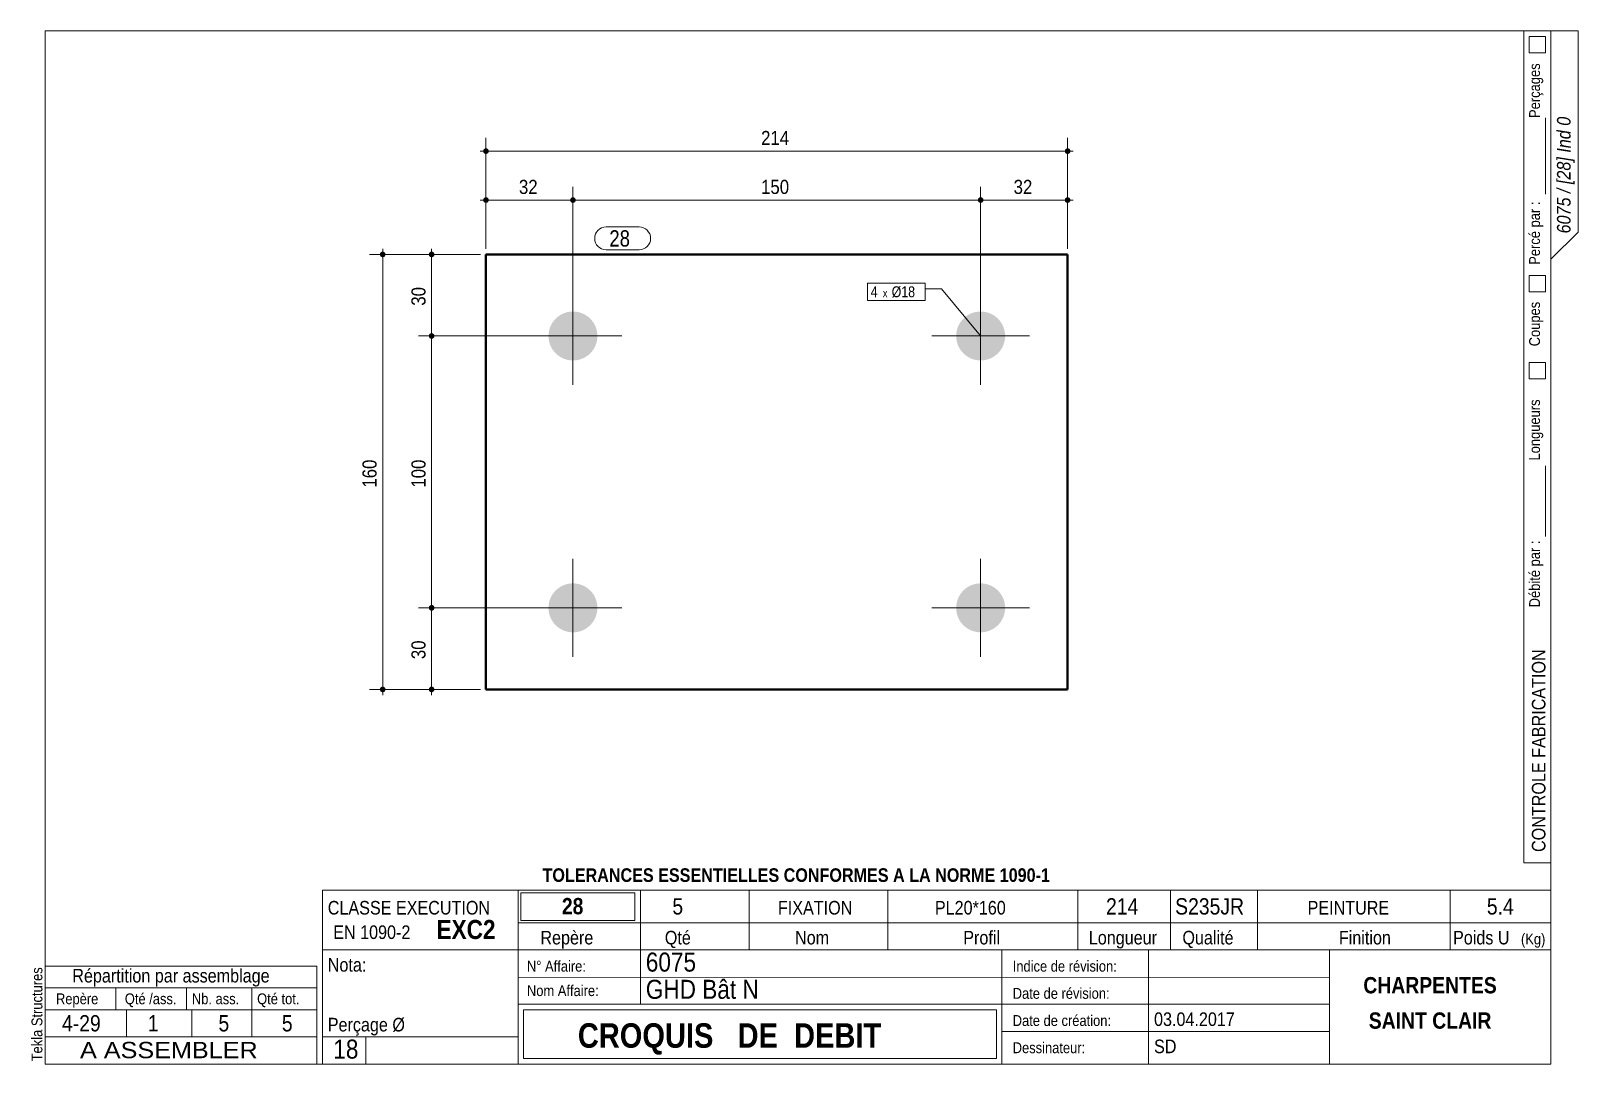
# Model space of a CAD drawing. Header units: millimetres. Extents: x 2 to 287, y 5 to 195.
import ezdxf

# ---------------------------------------------------------------- set-up
doc = ezdxf.new("R2010")
doc.units = ezdxf.units.MM
for name, color, linetype, lineweight in [('Autre type objet', 1, 'Continuous', 0), ('Boulon', 7, 'Continuous', 0), ('Cotation', 7, 'Continuous', 0), ('Désignation boulon', 3, 'Continuous', 0), ('Feuille dessin', 5, 'Continuous', 0), ('Piece', 2, 'Continuous', 0), ('Repère pièce', 3, 'Continuous', 0)]:
    doc.layers.add(name, color=color, linetype=linetype, lineweight=lineweight)
doc.styles.add('ARIAL', font='ARIAL.TTF')
doc.styles.add('ARIAL_BOLD', font='ARIALBD.TTF')
doc.styles.add('ARIAL_ITALIC', font='ARIALI.TTF')
doc.styles.add('ARIAL_NARROW', font='ARIAL.TTF')
doc.styles.add('COMIC_SANS_MS', font='COMIC.TTF')

# ---------------------------------------------------------------- blocks, each defined once
blk = doc.blocks.new('*A1')
at = {"layer": 'Boulon'}
for points in [[(102.05, 134.4), (101.99, 134.4), (101.94, 134.4), (101.88, 134.41), (101.83, 134.41), (101.77, 134.41), (101.72, 134.42), (101.66, 134.42), (101.61, 134.43), (101.55, 134.43), (101.5, 134.44), (101.44, 134.45), (101.39, 134.46), (101.33, 134.47), (101.28, 134.48), (101.22, 134.49), (101.17, 134.5), (101.12, 134.51), (101.06, 134.52), (101.01, 134.53), (100.95, 134.55), (100.9, 134.56), (100.85, 134.58), (100.79, 134.59), (100.74, 134.61), (100.69, 134.63), (100.64, 134.64), (100.59, 134.66), (100.53, 134.68), (100.48, 134.7), (100.43, 134.72), (100.38, 134.74), (100.33, 134.76), (100.28, 134.79), (100.23, 134.81), (100.18, 134.83), (100.13, 134.86), (100.08, 134.88), (100.03, 134.91), (99.98, 134.93), (99.93, 134.96), (99.88, 134.98), (99.84, 135.01), (99.79, 135.04), (99.74, 135.07), (99.69, 135.1), (99.65, 135.13), (99.6, 135.16), (99.56, 135.19), (99.51, 135.22), (99.47, 135.25), (99.42, 135.29), (99.38, 135.32), (99.33, 135.35), (99.29, 135.39), (99.25, 135.42), (99.2, 135.46), (99.16, 135.49), (99.12, 135.53), (99.08, 135.57), (99.04, 135.6), (99, 135.64), (98.96, 135.68), (98.92, 135.72), (98.88, 135.76), (98.84, 135.8), (98.8, 135.84), (98.77, 135.88), (98.73, 135.92), (98.69, 135.96), (98.66, 136), (98.62, 136.05), (98.59, 136.09), (98.55, 136.13), (98.52, 136.18), (98.49, 136.22), (98.45, 136.26), (98.42, 136.31), (98.39, 136.35), (98.36, 136.4), (98.33, 136.45), (98.3, 136.49), (98.27, 136.54), (98.24, 136.59), (98.21, 136.63), (98.19, 136.68), (98.16, 136.73), (98.13, 136.78), (98.11, 136.83), (98.08, 136.88), (98.06, 136.93), (98.03, 136.98), (98.01, 137.03), (97.99, 137.08), (97.97, 137.13), (97.94, 137.18), (97.92, 137.23), (97.9, 137.28), (97.88, 137.33), (97.86, 137.38), (97.85, 137.44), (97.83, 137.49), (97.81, 137.54), (97.79, 137.59), (97.78, 137.65), (97.76, 137.7), (97.75, 137.75), (97.74, 137.81), (97.72, 137.86), (97.71, 137.91), (97.7, 137.97), (97.69, 138.02), (97.68, 138.08), (97.67, 138.13), (97.66, 138.19), (97.65, 138.24), (97.64, 138.29), (97.63, 138.35), (97.63, 138.4), (97.62, 138.46), (97.62, 138.51), (97.61, 138.57), (97.61, 138.62), (97.61, 138.68), (97.6, 138.73), (97.6, 138.79), (97.6, 138.84), (97.6, 138.9), (97.6, 138.96), (97.6, 139.01), (97.6, 139.07), (97.61, 139.12), (97.61, 139.18), (97.61, 139.23), (97.62, 139.29), (97.62, 139.34), (97.63, 139.4), (97.63, 139.45), (97.64, 139.51), (97.65, 139.56), (97.66, 139.61), (97.67, 139.67), (97.68, 139.72), (97.69, 139.78), (97.7, 139.83), (97.71, 139.89), (97.72, 139.94), (97.74, 139.99), (97.75, 140.05), (97.76, 140.1), (97.78, 140.15), (97.79, 140.21), (97.81, 140.26), (97.83, 140.31), (97.85, 140.36), (97.86, 140.42), (97.88, 140.47), (97.9, 140.52), (97.92, 140.57), (97.94, 140.62), (97.97, 140.67), (97.99, 140.72), (98.01, 140.77), (98.03, 140.82), (98.06, 140.87), (98.08, 140.92), (98.11, 140.97), (98.13, 141.02), (98.16, 141.07), (98.19, 141.12), (98.21, 141.17), (98.24, 141.21), (98.27, 141.26), (98.3, 141.31), (98.33, 141.35), (98.36, 141.4), (98.39, 141.45), (98.42, 141.49), (98.45, 141.54), (98.49, 141.58), (98.52, 141.62), (98.55, 141.67), (98.59, 141.71), (98.62, 141.75), (98.66, 141.8), (98.69, 141.84), (98.73, 141.88), (98.77, 141.92), (98.8, 141.96), (98.84, 142), (98.88, 142.04), (98.92, 142.08), (98.96, 142.12), (99, 142.16), (99.04, 142.2), (99.08, 142.23), (99.12, 142.27), (99.16, 142.31), (99.2, 142.34), (99.25, 142.38), (99.29, 142.41), (99.33, 142.45), (99.38, 142.48), (99.42, 142.51), (99.47, 142.55), (99.51, 142.58), (99.56, 142.61), (99.6, 142.64), (99.65, 142.67), (99.69, 142.7), (99.74, 142.73), (99.79, 142.76), (99.84, 142.79), (99.88, 142.82), (99.93, 142.84), (99.98, 142.87), (100.03, 142.89), (100.08, 142.92), (100.13, 142.94), (100.18, 142.97), (100.23, 142.99), (100.28, 143.01), (100.33, 143.04), (100.38, 143.06), (100.43, 143.08), (100.48, 143.1), (100.53, 143.12), (100.59, 143.14), (100.64, 143.16), (100.69, 143.17), (100.74, 143.19), (100.79, 143.21), (100.85, 143.22), (100.9, 143.24), (100.95, 143.25), (101.01, 143.27), (101.06, 143.28), (101.12, 143.29), (101.17, 143.3), (101.22, 143.31), (101.28, 143.32), (101.33, 143.33), (101.39, 143.34), (101.44, 143.35), (101.5, 143.36), (101.55, 143.37), (101.61, 143.37), (101.66, 143.38), (101.72, 143.38), (101.77, 143.39), (101.83, 143.39), (101.88, 143.39), (101.94, 143.4), (101.99, 143.4), (102.05, 143.4), (102.1, 143.4), (102.16, 143.4), (102.21, 143.4), (102.27, 143.4), (102.32, 143.39), (102.38, 143.39), (102.43, 143.39), (102.49, 143.38), (102.54, 143.38), (102.6, 143.37), (102.65, 143.37), (102.71, 143.36), (102.76, 143.35), (102.82, 143.34), (102.87, 143.33), (102.92, 143.32), (102.98, 143.31), (103.03, 143.3), (103.09, 143.29), (103.14, 143.28), (103.19, 143.27), (103.25, 143.25), (103.3, 143.24), (103.35, 143.22), (103.41, 143.21), (103.46, 143.19), (103.51, 143.17), (103.56, 143.16), (103.62, 143.14), (103.67, 143.12), (103.72, 143.1), (103.77, 143.08), (103.82, 143.06), (103.87, 143.04), (103.92, 143.01), (103.98, 142.99), (104.03, 142.97), (104.07, 142.94), (104.12, 142.92), (104.17, 142.89), (104.22, 142.87), (104.27, 142.84), (104.32, 142.82), (104.37, 142.79), (104.41, 142.76), (104.46, 142.73), (104.51, 142.7), (104.56, 142.67), (104.6, 142.64), (104.65, 142.61), (104.69, 142.58), (104.74, 142.55), (104.78, 142.51), (104.83, 142.48), (104.87, 142.45), (104.91, 142.41), (104.96, 142.38), (105, 142.34), (105.04, 142.31), (105.08, 142.27), (105.12, 142.23), (105.16, 142.2), (105.2, 142.16), (105.24, 142.12), (105.28, 142.08), (105.32, 142.04), (105.36, 142), (105.4, 141.96), (105.44, 141.92), (105.47, 141.88), (105.51, 141.84), (105.54, 141.8), (105.58, 141.75), (105.61, 141.71), (105.65, 141.67), (105.68, 141.62), (105.72, 141.58), (105.75, 141.54), (105.78, 141.49), (105.81, 141.45), (105.84, 141.4), (105.87, 141.35), (105.9, 141.31), (105.93, 141.26), (105.96, 141.21), (105.99, 141.17), (106.02, 141.12), (106.04, 141.07), (106.07, 141.02), (106.1, 140.97), (106.12, 140.92), (106.15, 140.87), (106.17, 140.82), (106.19, 140.77), (106.22, 140.72), (106.24, 140.67), (106.26, 140.62), (106.28, 140.57), (106.3, 140.52), (106.32, 140.47), (106.34, 140.42), (106.36, 140.36), (106.37, 140.31), (106.39, 140.26), (106.41, 140.21), (106.42, 140.15), (106.44, 140.1), (106.45, 140.05), (106.47, 139.99), (106.48, 139.94), (106.49, 139.89), (106.5, 139.83), (106.51, 139.78), (106.53, 139.72), (106.53, 139.67), (106.54, 139.61), (106.55, 139.56), (106.56, 139.51), (106.57, 139.45), (106.57, 139.4), (106.58, 139.34), (106.58, 139.29), (106.59, 139.23), (106.59, 139.18), (106.6, 139.12), (106.6, 139.07), (106.6, 139.01), (106.6, 138.96), (106.6, 138.9), (106.6, 138.84), (106.6, 138.79), (106.6, 138.73), (106.6, 138.68), (106.59, 138.62), (106.59, 138.57), (106.58, 138.51), (106.58, 138.46), (106.57, 138.4), (106.57, 138.35), (106.56, 138.29), (106.55, 138.24), (106.54, 138.19), (106.53, 138.13), (106.53, 138.08), (106.51, 138.02), (106.5, 137.97), (106.49, 137.91), (106.48, 137.86), (106.47, 137.81), (106.45, 137.75), (106.44, 137.7), (106.42, 137.65), (106.41, 137.59), (106.39, 137.54), (106.37, 137.49), (106.36, 137.44), (106.34, 137.38), (106.32, 137.33), (106.3, 137.28), (106.28, 137.23), (106.26, 137.18), (106.24, 137.13), (106.22, 137.08), (106.19, 137.03), (106.17, 136.98), (106.15, 136.93), (106.12, 136.88), (106.1, 136.83), (106.07, 136.78), (106.04, 136.73), (106.02, 136.68), (105.99, 136.63), (105.96, 136.59), (105.93, 136.54), (105.9, 136.49), (105.87, 136.45), (105.84, 136.4), (105.81, 136.35), (105.78, 136.31), (105.75, 136.26), (105.72, 136.22), (105.68, 136.18), (105.65, 136.13), (105.61, 136.09), (105.58, 136.05), (105.54, 136), (105.51, 135.96), (105.47, 135.92), (105.44, 135.88), (105.4, 135.84), (105.36, 135.8), (105.32, 135.76), (105.28, 135.72), (105.24, 135.68), (105.2, 135.64), (105.16, 135.6), (105.12, 135.57), (105.08, 135.53), (105.04, 135.49), (105, 135.46), (104.96, 135.42), (104.91, 135.39), (104.87, 135.35), (104.83, 135.32), (104.78, 135.29), (104.74, 135.25), (104.69, 135.22), (104.65, 135.19), (104.6, 135.16), (104.56, 135.13), (104.51, 135.1), (104.46, 135.07), (104.41, 135.04), (104.37, 135.01), (104.32, 134.98), (104.27, 134.96), (104.22, 134.93), (104.17, 134.91), (104.12, 134.88), (104.07, 134.86), (104.03, 134.83), (103.98, 134.81), (103.92, 134.79), (103.87, 134.76), (103.82, 134.74), (103.77, 134.72), (103.72, 134.7), (103.67, 134.68), (103.62, 134.66), (103.56, 134.64), (103.51, 134.63), (103.46, 134.61), (103.41, 134.59), (103.35, 134.58), (103.3, 134.56), (103.25, 134.55), (103.19, 134.53), (103.14, 134.52), (103.09, 134.51), (103.03, 134.5), (102.98, 134.49), (102.92, 134.48), (102.87, 134.47), (102.82, 134.46), (102.76, 134.45), (102.71, 134.44), (102.65, 134.43), (102.6, 134.43), (102.54, 134.42), (102.49, 134.42), (102.43, 134.41), (102.38, 134.41), (102.32, 134.41), (102.27, 134.4), (102.21, 134.4), (102.16, 134.4), (102.1, 134.4)], [(177.05, 134.4), (176.99, 134.4), (176.94, 134.4), (176.88, 134.41), (176.83, 134.41), (176.77, 134.41), (176.72, 134.42), (176.66, 134.42), (176.61, 134.43), (176.55, 134.43), (176.5, 134.44), (176.44, 134.45), (176.39, 134.46), (176.33, 134.47), (176.28, 134.48), (176.22, 134.49), (176.17, 134.5), (176.12, 134.51), (176.06, 134.52), (176.01, 134.53), (175.95, 134.55), (175.9, 134.56), (175.85, 134.58), (175.79, 134.59), (175.74, 134.61), (175.69, 134.63), (175.64, 134.64), (175.59, 134.66), (175.53, 134.68), (175.48, 134.7), (175.43, 134.72), (175.38, 134.74), (175.33, 134.76), (175.28, 134.79), (175.23, 134.81), (175.18, 134.83), (175.13, 134.86), (175.08, 134.88), (175.03, 134.91), (174.98, 134.93), (174.93, 134.96), (174.88, 134.98), (174.84, 135.01), (174.79, 135.04), (174.74, 135.07), (174.69, 135.1), (174.65, 135.13), (174.6, 135.16), (174.56, 135.19), (174.51, 135.22), (174.47, 135.25), (174.42, 135.29), (174.38, 135.32), (174.33, 135.35), (174.29, 135.39), (174.25, 135.42), (174.2, 135.46), (174.16, 135.49), (174.12, 135.53), (174.08, 135.57), (174.04, 135.6), (174, 135.64), (173.96, 135.68), (173.92, 135.72), (173.88, 135.76), (173.84, 135.8), (173.8, 135.84), (173.77, 135.88), (173.73, 135.92), (173.69, 135.96), (173.66, 136), (173.62, 136.05), (173.59, 136.09), (173.55, 136.13), (173.52, 136.18), (173.49, 136.22), (173.45, 136.26), (173.42, 136.31), (173.39, 136.35), (173.36, 136.4), (173.33, 136.45), (173.3, 136.49), (173.27, 136.54), (173.24, 136.59), (173.21, 136.63), (173.19, 136.68), (173.16, 136.73), (173.13, 136.78), (173.11, 136.83), (173.08, 136.88), (173.06, 136.93), (173.03, 136.98), (173.01, 137.03), (172.99, 137.08), (172.97, 137.13), (172.94, 137.18), (172.92, 137.23), (172.9, 137.28), (172.88, 137.33), (172.86, 137.38), (172.85, 137.44), (172.83, 137.49), (172.81, 137.54), (172.79, 137.59), (172.78, 137.65), (172.76, 137.7), (172.75, 137.75), (172.74, 137.81), (172.72, 137.86), (172.71, 137.91), (172.7, 137.97), (172.69, 138.02), (172.68, 138.08), (172.67, 138.13), (172.66, 138.19), (172.65, 138.24), (172.64, 138.29), (172.63, 138.35), (172.63, 138.4), (172.62, 138.46), (172.62, 138.51), (172.61, 138.57), (172.61, 138.62), (172.61, 138.68), (172.6, 138.73), (172.6, 138.79), (172.6, 138.84), (172.6, 138.9), (172.6, 138.96), (172.6, 139.01), (172.6, 139.07), (172.61, 139.12), (172.61, 139.18), (172.61, 139.23), (172.62, 139.29), (172.62, 139.34), (172.63, 139.4), (172.63, 139.45), (172.64, 139.51), (172.65, 139.56), (172.66, 139.61), (172.67, 139.67), (172.68, 139.72), (172.69, 139.78), (172.7, 139.83), (172.71, 139.89), (172.72, 139.94), (172.74, 139.99), (172.75, 140.05), (172.76, 140.1), (172.78, 140.15), (172.79, 140.21), (172.81, 140.26), (172.83, 140.31), (172.85, 140.36), (172.86, 140.42), (172.88, 140.47), (172.9, 140.52), (172.92, 140.57), (172.94, 140.62), (172.97, 140.67), (172.99, 140.72), (173.01, 140.77), (173.03, 140.82), (173.06, 140.87), (173.08, 140.92), (173.11, 140.97), (173.13, 141.02), (173.16, 141.07), (173.19, 141.12), (173.21, 141.17), (173.24, 141.21), (173.27, 141.26), (173.3, 141.31), (173.33, 141.35), (173.36, 141.4), (173.39, 141.45), (173.42, 141.49), (173.45, 141.54), (173.49, 141.58), (173.52, 141.62), (173.55, 141.67), (173.59, 141.71), (173.62, 141.75), (173.66, 141.8), (173.69, 141.84), (173.73, 141.88), (173.77, 141.92), (173.8, 141.96), (173.84, 142), (173.88, 142.04), (173.92, 142.08), (173.96, 142.12), (174, 142.16), (174.04, 142.2), (174.08, 142.23), (174.12, 142.27), (174.16, 142.31), (174.2, 142.34), (174.25, 142.38), (174.29, 142.41), (174.33, 142.45), (174.38, 142.48), (174.42, 142.51), (174.47, 142.55), (174.51, 142.58), (174.56, 142.61), (174.6, 142.64), (174.65, 142.67), (174.69, 142.7), (174.74, 142.73), (174.79, 142.76), (174.84, 142.79), (174.88, 142.82), (174.93, 142.84), (174.98, 142.87), (175.03, 142.89), (175.08, 142.92), (175.13, 142.94), (175.18, 142.97), (175.23, 142.99), (175.28, 143.01), (175.33, 143.04), (175.38, 143.06), (175.43, 143.08), (175.48, 143.1), (175.53, 143.12), (175.59, 143.14), (175.64, 143.16), (175.69, 143.17), (175.74, 143.19), (175.79, 143.21), (175.85, 143.22), (175.9, 143.24), (175.95, 143.25), (176.01, 143.27), (176.06, 143.28), (176.12, 143.29), (176.17, 143.3), (176.22, 143.31), (176.28, 143.32), (176.33, 143.33), (176.39, 143.34), (176.44, 143.35), (176.5, 143.36), (176.55, 143.37), (176.61, 143.37), (176.66, 143.38), (176.72, 143.38), (176.77, 143.39), (176.83, 143.39), (176.88, 143.39), (176.94, 143.4), (176.99, 143.4), (177.05, 143.4), (177.1, 143.4), (177.16, 143.4), (177.21, 143.4), (177.27, 143.4), (177.32, 143.39), (177.38, 143.39), (177.43, 143.39), (177.49, 143.38), (177.54, 143.38), (177.6, 143.37), (177.65, 143.37), (177.71, 143.36), (177.76, 143.35), (177.82, 143.34), (177.87, 143.33), (177.92, 143.32), (177.98, 143.31), (178.03, 143.3), (178.09, 143.29), (178.14, 143.28), (178.19, 143.27), (178.25, 143.25), (178.3, 143.24), (178.35, 143.22), (178.41, 143.21), (178.46, 143.19), (178.51, 143.17), (178.56, 143.16), (178.62, 143.14), (178.67, 143.12), (178.72, 143.1), (178.77, 143.08), (178.82, 143.06), (178.87, 143.04), (178.92, 143.01), (178.98, 142.99), (179.03, 142.97), (179.07, 142.94), (179.12, 142.92), (179.17, 142.89), (179.22, 142.87), (179.27, 142.84), (179.32, 142.82), (179.37, 142.79), (179.41, 142.76), (179.46, 142.73), (179.51, 142.7), (179.56, 142.67), (179.6, 142.64), (179.65, 142.61), (179.69, 142.58), (179.74, 142.55), (179.78, 142.51), (179.83, 142.48), (179.87, 142.45), (179.91, 142.41), (179.96, 142.38), (180, 142.34), (180.04, 142.31), (180.08, 142.27), (180.12, 142.23), (180.16, 142.2), (180.2, 142.16), (180.24, 142.12), (180.28, 142.08), (180.32, 142.04), (180.36, 142), (180.4, 141.96), (180.44, 141.92), (180.47, 141.88), (180.51, 141.84), (180.54, 141.8), (180.58, 141.75), (180.61, 141.71), (180.65, 141.67), (180.68, 141.62), (180.72, 141.58), (180.75, 141.54), (180.78, 141.49), (180.81, 141.45), (180.84, 141.4), (180.87, 141.35), (180.9, 141.31), (180.93, 141.26), (180.96, 141.21), (180.99, 141.17), (181.02, 141.12), (181.04, 141.07), (181.07, 141.02), (181.1, 140.97), (181.12, 140.92), (181.15, 140.87), (181.17, 140.82), (181.19, 140.77), (181.22, 140.72), (181.24, 140.67), (181.26, 140.62), (181.28, 140.57), (181.3, 140.52), (181.32, 140.47), (181.34, 140.42), (181.36, 140.36), (181.37, 140.31), (181.39, 140.26), (181.41, 140.21), (181.42, 140.15), (181.44, 140.1), (181.45, 140.05), (181.47, 139.99), (181.48, 139.94), (181.49, 139.89), (181.5, 139.83), (181.51, 139.78), (181.53, 139.72), (181.53, 139.67), (181.54, 139.61), (181.55, 139.56), (181.56, 139.51), (181.57, 139.45), (181.57, 139.4), (181.58, 139.34), (181.58, 139.29), (181.59, 139.23), (181.59, 139.18), (181.6, 139.12), (181.6, 139.07), (181.6, 139.01), (181.6, 138.96), (181.6, 138.9), (181.6, 138.84), (181.6, 138.79), (181.6, 138.73), (181.6, 138.68), (181.59, 138.62), (181.59, 138.57), (181.58, 138.51), (181.58, 138.46), (181.57, 138.4), (181.57, 138.35), (181.56, 138.29), (181.55, 138.24), (181.54, 138.19), (181.53, 138.13), (181.53, 138.08), (181.51, 138.02), (181.5, 137.97), (181.49, 137.91), (181.48, 137.86), (181.47, 137.81), (181.45, 137.75), (181.44, 137.7), (181.42, 137.65), (181.41, 137.59), (181.39, 137.54), (181.37, 137.49), (181.36, 137.44), (181.34, 137.38), (181.32, 137.33), (181.3, 137.28), (181.28, 137.23), (181.26, 137.18), (181.24, 137.13), (181.22, 137.08), (181.19, 137.03), (181.17, 136.98), (181.15, 136.93), (181.12, 136.88), (181.1, 136.83), (181.07, 136.78), (181.04, 136.73), (181.02, 136.68), (180.99, 136.63), (180.96, 136.59), (180.93, 136.54), (180.9, 136.49), (180.87, 136.45), (180.84, 136.4), (180.81, 136.35), (180.78, 136.31), (180.75, 136.26), (180.72, 136.22), (180.68, 136.18), (180.65, 136.13), (180.61, 136.09), (180.58, 136.05), (180.54, 136), (180.51, 135.96), (180.47, 135.92), (180.44, 135.88), (180.4, 135.84), (180.36, 135.8), (180.32, 135.76), (180.28, 135.72), (180.24, 135.68), (180.2, 135.64), (180.16, 135.6), (180.12, 135.57), (180.08, 135.53), (180.04, 135.49), (180, 135.46), (179.96, 135.42), (179.91, 135.39), (179.87, 135.35), (179.83, 135.32), (179.78, 135.29), (179.74, 135.25), (179.69, 135.22), (179.65, 135.19), (179.6, 135.16), (179.56, 135.13), (179.51, 135.1), (179.46, 135.07), (179.41, 135.04), (179.37, 135.01), (179.32, 134.98), (179.27, 134.96), (179.22, 134.93), (179.17, 134.91), (179.12, 134.88), (179.07, 134.86), (179.03, 134.83), (178.98, 134.81), (178.92, 134.79), (178.87, 134.76), (178.82, 134.74), (178.77, 134.72), (178.72, 134.7), (178.67, 134.68), (178.62, 134.66), (178.56, 134.64), (178.51, 134.63), (178.46, 134.61), (178.41, 134.59), (178.35, 134.58), (178.3, 134.56), (178.25, 134.55), (178.19, 134.53), (178.14, 134.52), (178.09, 134.51), (178.03, 134.5), (177.98, 134.49), (177.92, 134.48), (177.87, 134.47), (177.82, 134.46), (177.76, 134.45), (177.71, 134.44), (177.65, 134.43), (177.6, 134.43), (177.54, 134.42), (177.49, 134.42), (177.43, 134.41), (177.38, 134.41), (177.32, 134.41), (177.27, 134.4), (177.21, 134.4), (177.16, 134.4), (177.1, 134.4)], [(102.05, 84.4), (101.99, 84.4), (101.94, 84.4), (101.88, 84.41), (101.83, 84.41), (101.77, 84.41), (101.72, 84.42), (101.66, 84.42), (101.61, 84.43), (101.55, 84.43), (101.5, 84.44), (101.44, 84.45), (101.39, 84.46), (101.33, 84.47), (101.28, 84.48), (101.22, 84.49), (101.17, 84.5), (101.12, 84.51), (101.06, 84.52), (101.01, 84.53), (100.95, 84.55), (100.9, 84.56), (100.85, 84.58), (100.79, 84.59), (100.74, 84.61), (100.69, 84.63), (100.64, 84.64), (100.59, 84.66), (100.53, 84.68), (100.48, 84.7), (100.43, 84.72), (100.38, 84.74), (100.33, 84.76), (100.28, 84.79), (100.23, 84.81), (100.18, 84.83), (100.13, 84.86), (100.08, 84.88), (100.03, 84.91), (99.98, 84.93), (99.93, 84.96), (99.88, 84.98), (99.84, 85.01), (99.79, 85.04), (99.74, 85.07), (99.69, 85.1), (99.65, 85.13), (99.6, 85.16), (99.56, 85.19), (99.51, 85.22), (99.47, 85.25), (99.42, 85.29), (99.38, 85.32), (99.33, 85.35), (99.29, 85.39), (99.25, 85.42), (99.2, 85.46), (99.16, 85.49), (99.12, 85.53), (99.08, 85.57), (99.04, 85.6), (99, 85.64), (98.96, 85.68), (98.92, 85.72), (98.88, 85.76), (98.84, 85.8), (98.8, 85.84), (98.77, 85.88), (98.73, 85.92), (98.69, 85.96), (98.66, 86), (98.62, 86.05), (98.59, 86.09), (98.55, 86.13), (98.52, 86.18), (98.49, 86.22), (98.45, 86.26), (98.42, 86.31), (98.39, 86.35), (98.36, 86.4), (98.33, 86.45), (98.3, 86.49), (98.27, 86.54), (98.24, 86.59), (98.21, 86.63), (98.19, 86.68), (98.16, 86.73), (98.13, 86.78), (98.11, 86.83), (98.08, 86.88), (98.06, 86.93), (98.03, 86.98), (98.01, 87.03), (97.99, 87.08), (97.97, 87.13), (97.94, 87.18), (97.92, 87.23), (97.9, 87.28), (97.88, 87.33), (97.86, 87.38), (97.85, 87.44), (97.83, 87.49), (97.81, 87.54), (97.79, 87.59), (97.78, 87.65), (97.76, 87.7), (97.75, 87.75), (97.74, 87.81), (97.72, 87.86), (97.71, 87.91), (97.7, 87.97), (97.69, 88.02), (97.68, 88.08), (97.67, 88.13), (97.66, 88.19), (97.65, 88.24), (97.64, 88.29), (97.63, 88.35), (97.63, 88.4), (97.62, 88.46), (97.62, 88.51), (97.61, 88.57), (97.61, 88.62), (97.61, 88.68), (97.6, 88.73), (97.6, 88.79), (97.6, 88.84), (97.6, 88.9), (97.6, 88.96), (97.6, 89.01), (97.6, 89.07), (97.61, 89.12), (97.61, 89.18), (97.61, 89.23), (97.62, 89.29), (97.62, 89.34), (97.63, 89.4), (97.63, 89.45), (97.64, 89.51), (97.65, 89.56), (97.66, 89.61), (97.67, 89.67), (97.68, 89.72), (97.69, 89.78), (97.7, 89.83), (97.71, 89.89), (97.72, 89.94), (97.74, 89.99), (97.75, 90.05), (97.76, 90.1), (97.78, 90.15), (97.79, 90.21), (97.81, 90.26), (97.83, 90.31), (97.85, 90.36), (97.86, 90.42), (97.88, 90.47), (97.9, 90.52), (97.92, 90.57), (97.94, 90.62), (97.97, 90.67), (97.99, 90.72), (98.01, 90.77), (98.03, 90.82), (98.06, 90.87), (98.08, 90.92), (98.11, 90.97), (98.13, 91.02), (98.16, 91.07), (98.19, 91.12), (98.21, 91.17), (98.24, 91.21), (98.27, 91.26), (98.3, 91.31), (98.33, 91.35), (98.36, 91.4), (98.39, 91.45), (98.42, 91.49), (98.45, 91.54), (98.49, 91.58), (98.52, 91.62), (98.55, 91.67), (98.59, 91.71), (98.62, 91.75), (98.66, 91.8), (98.69, 91.84), (98.73, 91.88), (98.77, 91.92), (98.8, 91.96), (98.84, 92), (98.88, 92.04), (98.92, 92.08), (98.96, 92.12), (99, 92.16), (99.04, 92.2), (99.08, 92.23), (99.12, 92.27), (99.16, 92.31), (99.2, 92.34), (99.25, 92.38), (99.29, 92.41), (99.33, 92.45), (99.38, 92.48), (99.42, 92.51), (99.47, 92.55), (99.51, 92.58), (99.56, 92.61), (99.6, 92.64), (99.65, 92.67), (99.69, 92.7), (99.74, 92.73), (99.79, 92.76), (99.84, 92.79), (99.88, 92.82), (99.93, 92.84), (99.98, 92.87), (100.03, 92.89), (100.08, 92.92), (100.13, 92.94), (100.18, 92.97), (100.23, 92.99), (100.28, 93.01), (100.33, 93.04), (100.38, 93.06), (100.43, 93.08), (100.48, 93.1), (100.53, 93.12), (100.59, 93.14), (100.64, 93.16), (100.69, 93.17), (100.74, 93.19), (100.79, 93.21), (100.85, 93.22), (100.9, 93.24), (100.95, 93.25), (101.01, 93.27), (101.06, 93.28), (101.12, 93.29), (101.17, 93.3), (101.22, 93.31), (101.28, 93.32), (101.33, 93.33), (101.39, 93.34), (101.44, 93.35), (101.5, 93.36), (101.55, 93.37), (101.61, 93.37), (101.66, 93.38), (101.72, 93.38), (101.77, 93.39), (101.83, 93.39), (101.88, 93.39), (101.94, 93.4), (101.99, 93.4), (102.05, 93.4), (102.1, 93.4), (102.16, 93.4), (102.21, 93.4), (102.27, 93.4), (102.32, 93.39), (102.38, 93.39), (102.43, 93.39), (102.49, 93.38), (102.54, 93.38), (102.6, 93.37), (102.65, 93.37), (102.71, 93.36), (102.76, 93.35), (102.82, 93.34), (102.87, 93.33), (102.92, 93.32), (102.98, 93.31), (103.03, 93.3), (103.09, 93.29), (103.14, 93.28), (103.19, 93.27), (103.25, 93.25), (103.3, 93.24), (103.35, 93.22), (103.41, 93.21), (103.46, 93.19), (103.51, 93.17), (103.56, 93.16), (103.62, 93.14), (103.67, 93.12), (103.72, 93.1), (103.77, 93.08), (103.82, 93.06), (103.87, 93.04), (103.92, 93.01), (103.98, 92.99), (104.03, 92.97), (104.07, 92.94), (104.12, 92.92), (104.17, 92.89), (104.22, 92.87), (104.27, 92.84), (104.32, 92.82), (104.37, 92.79), (104.41, 92.76), (104.46, 92.73), (104.51, 92.7), (104.56, 92.67), (104.6, 92.64), (104.65, 92.61), (104.69, 92.58), (104.74, 92.55), (104.78, 92.51), (104.83, 92.48), (104.87, 92.45), (104.91, 92.41), (104.96, 92.38), (105, 92.34), (105.04, 92.31), (105.08, 92.27), (105.12, 92.23), (105.16, 92.2), (105.2, 92.16), (105.24, 92.12), (105.28, 92.08), (105.32, 92.04), (105.36, 92), (105.4, 91.96), (105.44, 91.92), (105.47, 91.88), (105.51, 91.84), (105.54, 91.8), (105.58, 91.75), (105.61, 91.71), (105.65, 91.67), (105.68, 91.62), (105.72, 91.58), (105.75, 91.54), (105.78, 91.49), (105.81, 91.45), (105.84, 91.4), (105.87, 91.35), (105.9, 91.31), (105.93, 91.26), (105.96, 91.21), (105.99, 91.17), (106.02, 91.12), (106.04, 91.07), (106.07, 91.02), (106.1, 90.97), (106.12, 90.92), (106.15, 90.87), (106.17, 90.82), (106.19, 90.77), (106.22, 90.72), (106.24, 90.67), (106.26, 90.62), (106.28, 90.57), (106.3, 90.52), (106.32, 90.47), (106.34, 90.42), (106.36, 90.36), (106.37, 90.31), (106.39, 90.26), (106.41, 90.21), (106.42, 90.15), (106.44, 90.1), (106.45, 90.05), (106.47, 89.99), (106.48, 89.94), (106.49, 89.89), (106.5, 89.83), (106.51, 89.78), (106.53, 89.72), (106.53, 89.67), (106.54, 89.61), (106.55, 89.56), (106.56, 89.51), (106.57, 89.45), (106.57, 89.4), (106.58, 89.34), (106.58, 89.29), (106.59, 89.23), (106.59, 89.18), (106.6, 89.12), (106.6, 89.07), (106.6, 89.01), (106.6, 88.96), (106.6, 88.9), (106.6, 88.84), (106.6, 88.79), (106.6, 88.73), (106.6, 88.68), (106.59, 88.62), (106.59, 88.57), (106.58, 88.51), (106.58, 88.46), (106.57, 88.4), (106.57, 88.35), (106.56, 88.29), (106.55, 88.24), (106.54, 88.19), (106.53, 88.13), (106.53, 88.08), (106.51, 88.02), (106.5, 87.97), (106.49, 87.91), (106.48, 87.86), (106.47, 87.81), (106.45, 87.75), (106.44, 87.7), (106.42, 87.65), (106.41, 87.59), (106.39, 87.54), (106.37, 87.49), (106.36, 87.44), (106.34, 87.38), (106.32, 87.33), (106.3, 87.28), (106.28, 87.23), (106.26, 87.18), (106.24, 87.13), (106.22, 87.08), (106.19, 87.03), (106.17, 86.98), (106.15, 86.93), (106.12, 86.88), (106.1, 86.83), (106.07, 86.78), (106.04, 86.73), (106.02, 86.68), (105.99, 86.63), (105.96, 86.59), (105.93, 86.54), (105.9, 86.49), (105.87, 86.45), (105.84, 86.4), (105.81, 86.35), (105.78, 86.31), (105.75, 86.26), (105.72, 86.22), (105.68, 86.18), (105.65, 86.13), (105.61, 86.09), (105.58, 86.05), (105.54, 86), (105.51, 85.96), (105.47, 85.92), (105.44, 85.88), (105.4, 85.84), (105.36, 85.8), (105.32, 85.76), (105.28, 85.72), (105.24, 85.68), (105.2, 85.64), (105.16, 85.6), (105.12, 85.57), (105.08, 85.53), (105.04, 85.49), (105, 85.46), (104.96, 85.42), (104.91, 85.39), (104.87, 85.35), (104.83, 85.32), (104.78, 85.29), (104.74, 85.25), (104.69, 85.22), (104.65, 85.19), (104.6, 85.16), (104.56, 85.13), (104.51, 85.1), (104.46, 85.07), (104.41, 85.04), (104.37, 85.01), (104.32, 84.98), (104.27, 84.96), (104.22, 84.93), (104.17, 84.91), (104.12, 84.88), (104.07, 84.86), (104.03, 84.83), (103.98, 84.81), (103.92, 84.79), (103.87, 84.76), (103.82, 84.74), (103.77, 84.72), (103.72, 84.7), (103.67, 84.68), (103.62, 84.66), (103.56, 84.64), (103.51, 84.63), (103.46, 84.61), (103.41, 84.59), (103.35, 84.58), (103.3, 84.56), (103.25, 84.55), (103.19, 84.53), (103.14, 84.52), (103.09, 84.51), (103.03, 84.5), (102.98, 84.49), (102.92, 84.48), (102.87, 84.47), (102.82, 84.46), (102.76, 84.45), (102.71, 84.44), (102.65, 84.43), (102.6, 84.43), (102.54, 84.42), (102.49, 84.42), (102.43, 84.41), (102.38, 84.41), (102.32, 84.41), (102.27, 84.4), (102.21, 84.4), (102.16, 84.4), (102.1, 84.4)], [(177.05, 84.4), (176.99, 84.4), (176.94, 84.4), (176.88, 84.41), (176.83, 84.41), (176.77, 84.41), (176.72, 84.42), (176.66, 84.42), (176.61, 84.43), (176.55, 84.43), (176.5, 84.44), (176.44, 84.45), (176.39, 84.46), (176.33, 84.47), (176.28, 84.48), (176.22, 84.49), (176.17, 84.5), (176.12, 84.51), (176.06, 84.52), (176.01, 84.53), (175.95, 84.55), (175.9, 84.56), (175.85, 84.58), (175.79, 84.59), (175.74, 84.61), (175.69, 84.63), (175.64, 84.64), (175.59, 84.66), (175.53, 84.68), (175.48, 84.7), (175.43, 84.72), (175.38, 84.74), (175.33, 84.76), (175.28, 84.79), (175.23, 84.81), (175.18, 84.83), (175.13, 84.86), (175.08, 84.88), (175.03, 84.91), (174.98, 84.93), (174.93, 84.96), (174.88, 84.98), (174.84, 85.01), (174.79, 85.04), (174.74, 85.07), (174.69, 85.1), (174.65, 85.13), (174.6, 85.16), (174.56, 85.19), (174.51, 85.22), (174.47, 85.25), (174.42, 85.29), (174.38, 85.32), (174.33, 85.35), (174.29, 85.39), (174.25, 85.42), (174.2, 85.46), (174.16, 85.49), (174.12, 85.53), (174.08, 85.57), (174.04, 85.6), (174, 85.64), (173.96, 85.68), (173.92, 85.72), (173.88, 85.76), (173.84, 85.8), (173.8, 85.84), (173.77, 85.88), (173.73, 85.92), (173.69, 85.96), (173.66, 86), (173.62, 86.05), (173.59, 86.09), (173.55, 86.13), (173.52, 86.18), (173.49, 86.22), (173.45, 86.26), (173.42, 86.31), (173.39, 86.35), (173.36, 86.4), (173.33, 86.45), (173.3, 86.49), (173.27, 86.54), (173.24, 86.59), (173.21, 86.63), (173.19, 86.68), (173.16, 86.73), (173.13, 86.78), (173.11, 86.83), (173.08, 86.88), (173.06, 86.93), (173.03, 86.98), (173.01, 87.03), (172.99, 87.08), (172.97, 87.13), (172.94, 87.18), (172.92, 87.23), (172.9, 87.28), (172.88, 87.33), (172.86, 87.38), (172.85, 87.44), (172.83, 87.49), (172.81, 87.54), (172.79, 87.59), (172.78, 87.65), (172.76, 87.7), (172.75, 87.75), (172.74, 87.81), (172.72, 87.86), (172.71, 87.91), (172.7, 87.97), (172.69, 88.02), (172.68, 88.08), (172.67, 88.13), (172.66, 88.19), (172.65, 88.24), (172.64, 88.29), (172.63, 88.35), (172.63, 88.4), (172.62, 88.46), (172.62, 88.51), (172.61, 88.57), (172.61, 88.62), (172.61, 88.68), (172.6, 88.73), (172.6, 88.79), (172.6, 88.84), (172.6, 88.9), (172.6, 88.96), (172.6, 89.01), (172.6, 89.07), (172.61, 89.12), (172.61, 89.18), (172.61, 89.23), (172.62, 89.29), (172.62, 89.34), (172.63, 89.4), (172.63, 89.45), (172.64, 89.51), (172.65, 89.56), (172.66, 89.61), (172.67, 89.67), (172.68, 89.72), (172.69, 89.78), (172.7, 89.83), (172.71, 89.89), (172.72, 89.94), (172.74, 89.99), (172.75, 90.05), (172.76, 90.1), (172.78, 90.15), (172.79, 90.21), (172.81, 90.26), (172.83, 90.31), (172.85, 90.36), (172.86, 90.42), (172.88, 90.47), (172.9, 90.52), (172.92, 90.57), (172.94, 90.62), (172.97, 90.67), (172.99, 90.72), (173.01, 90.77), (173.03, 90.82), (173.06, 90.87), (173.08, 90.92), (173.11, 90.97), (173.13, 91.02), (173.16, 91.07), (173.19, 91.12), (173.21, 91.17), (173.24, 91.21), (173.27, 91.26), (173.3, 91.31), (173.33, 91.35), (173.36, 91.4), (173.39, 91.45), (173.42, 91.49), (173.45, 91.54), (173.49, 91.58), (173.52, 91.62), (173.55, 91.67), (173.59, 91.71), (173.62, 91.75), (173.66, 91.8), (173.69, 91.84), (173.73, 91.88), (173.77, 91.92), (173.8, 91.96), (173.84, 92), (173.88, 92.04), (173.92, 92.08), (173.96, 92.12), (174, 92.16), (174.04, 92.2), (174.08, 92.23), (174.12, 92.27), (174.16, 92.31), (174.2, 92.34), (174.25, 92.38), (174.29, 92.41), (174.33, 92.45), (174.38, 92.48), (174.42, 92.51), (174.47, 92.55), (174.51, 92.58), (174.56, 92.61), (174.6, 92.64), (174.65, 92.67), (174.69, 92.7), (174.74, 92.73), (174.79, 92.76), (174.84, 92.79), (174.88, 92.82), (174.93, 92.84), (174.98, 92.87), (175.03, 92.89), (175.08, 92.92), (175.13, 92.94), (175.18, 92.97), (175.23, 92.99), (175.28, 93.01), (175.33, 93.04), (175.38, 93.06), (175.43, 93.08), (175.48, 93.1), (175.53, 93.12), (175.59, 93.14), (175.64, 93.16), (175.69, 93.17), (175.74, 93.19), (175.79, 93.21), (175.85, 93.22), (175.9, 93.24), (175.95, 93.25), (176.01, 93.27), (176.06, 93.28), (176.12, 93.29), (176.17, 93.3), (176.22, 93.31), (176.28, 93.32), (176.33, 93.33), (176.39, 93.34), (176.44, 93.35), (176.5, 93.36), (176.55, 93.37), (176.61, 93.37), (176.66, 93.38), (176.72, 93.38), (176.77, 93.39), (176.83, 93.39), (176.88, 93.39), (176.94, 93.4), (176.99, 93.4), (177.05, 93.4), (177.1, 93.4), (177.16, 93.4), (177.21, 93.4), (177.27, 93.4), (177.32, 93.39), (177.38, 93.39), (177.43, 93.39), (177.49, 93.38), (177.54, 93.38), (177.6, 93.37), (177.65, 93.37), (177.71, 93.36), (177.76, 93.35), (177.82, 93.34), (177.87, 93.33), (177.92, 93.32), (177.98, 93.31), (178.03, 93.3), (178.09, 93.29), (178.14, 93.28), (178.19, 93.27), (178.25, 93.25), (178.3, 93.24), (178.35, 93.22), (178.41, 93.21), (178.46, 93.19), (178.51, 93.17), (178.56, 93.16), (178.62, 93.14), (178.67, 93.12), (178.72, 93.1), (178.77, 93.08), (178.82, 93.06), (178.87, 93.04), (178.92, 93.01), (178.98, 92.99), (179.03, 92.97), (179.07, 92.94), (179.12, 92.92), (179.17, 92.89), (179.22, 92.87), (179.27, 92.84), (179.32, 92.82), (179.37, 92.79), (179.41, 92.76), (179.46, 92.73), (179.51, 92.7), (179.56, 92.67), (179.6, 92.64), (179.65, 92.61), (179.69, 92.58), (179.74, 92.55), (179.78, 92.51), (179.83, 92.48), (179.87, 92.45), (179.91, 92.41), (179.96, 92.38), (180, 92.34), (180.04, 92.31), (180.08, 92.27), (180.12, 92.23), (180.16, 92.2), (180.2, 92.16), (180.24, 92.12), (180.28, 92.08), (180.32, 92.04), (180.36, 92), (180.4, 91.96), (180.44, 91.92), (180.47, 91.88), (180.51, 91.84), (180.54, 91.8), (180.58, 91.75), (180.61, 91.71), (180.65, 91.67), (180.68, 91.62), (180.72, 91.58), (180.75, 91.54), (180.78, 91.49), (180.81, 91.45), (180.84, 91.4), (180.87, 91.35), (180.9, 91.31), (180.93, 91.26), (180.96, 91.21), (180.99, 91.17), (181.02, 91.12), (181.04, 91.07), (181.07, 91.02), (181.1, 90.97), (181.12, 90.92), (181.15, 90.87), (181.17, 90.82), (181.19, 90.77), (181.22, 90.72), (181.24, 90.67), (181.26, 90.62), (181.28, 90.57), (181.3, 90.52), (181.32, 90.47), (181.34, 90.42), (181.36, 90.36), (181.37, 90.31), (181.39, 90.26), (181.41, 90.21), (181.42, 90.15), (181.44, 90.1), (181.45, 90.05), (181.47, 89.99), (181.48, 89.94), (181.49, 89.89), (181.5, 89.83), (181.51, 89.78), (181.53, 89.72), (181.53, 89.67), (181.54, 89.61), (181.55, 89.56), (181.56, 89.51), (181.57, 89.45), (181.57, 89.4), (181.58, 89.34), (181.58, 89.29), (181.59, 89.23), (181.59, 89.18), (181.6, 89.12), (181.6, 89.07), (181.6, 89.01), (181.6, 88.96), (181.6, 88.9), (181.6, 88.84), (181.6, 88.79), (181.6, 88.73), (181.6, 88.68), (181.59, 88.62), (181.59, 88.57), (181.58, 88.51), (181.58, 88.46), (181.57, 88.4), (181.57, 88.35), (181.56, 88.29), (181.55, 88.24), (181.54, 88.19), (181.53, 88.13), (181.53, 88.08), (181.51, 88.02), (181.5, 87.97), (181.49, 87.91), (181.48, 87.86), (181.47, 87.81), (181.45, 87.75), (181.44, 87.7), (181.42, 87.65), (181.41, 87.59), (181.39, 87.54), (181.37, 87.49), (181.36, 87.44), (181.34, 87.38), (181.32, 87.33), (181.3, 87.28), (181.28, 87.23), (181.26, 87.18), (181.24, 87.13), (181.22, 87.08), (181.19, 87.03), (181.17, 86.98), (181.15, 86.93), (181.12, 86.88), (181.1, 86.83), (181.07, 86.78), (181.04, 86.73), (181.02, 86.68), (180.99, 86.63), (180.96, 86.59), (180.93, 86.54), (180.9, 86.49), (180.87, 86.45), (180.84, 86.4), (180.81, 86.35), (180.78, 86.31), (180.75, 86.26), (180.72, 86.22), (180.68, 86.18), (180.65, 86.13), (180.61, 86.09), (180.58, 86.05), (180.54, 86), (180.51, 85.96), (180.47, 85.92), (180.44, 85.88), (180.4, 85.84), (180.36, 85.8), (180.32, 85.76), (180.28, 85.72), (180.24, 85.68), (180.2, 85.64), (180.16, 85.6), (180.12, 85.57), (180.08, 85.53), (180.04, 85.49), (180, 85.46), (179.96, 85.42), (179.91, 85.39), (179.87, 85.35), (179.83, 85.32), (179.78, 85.29), (179.74, 85.25), (179.69, 85.22), (179.65, 85.19), (179.6, 85.16), (179.56, 85.13), (179.51, 85.1), (179.46, 85.07), (179.41, 85.04), (179.37, 85.01), (179.32, 84.98), (179.27, 84.96), (179.22, 84.93), (179.17, 84.91), (179.12, 84.88), (179.07, 84.86), (179.03, 84.83), (178.98, 84.81), (178.92, 84.79), (178.87, 84.76), (178.82, 84.74), (178.77, 84.72), (178.72, 84.7), (178.67, 84.68), (178.62, 84.66), (178.56, 84.64), (178.51, 84.63), (178.46, 84.61), (178.41, 84.59), (178.35, 84.58), (178.3, 84.56), (178.25, 84.55), (178.19, 84.53), (178.14, 84.52), (178.09, 84.51), (178.03, 84.5), (177.98, 84.49), (177.92, 84.48), (177.87, 84.47), (177.82, 84.46), (177.76, 84.45), (177.71, 84.44), (177.65, 84.43), (177.6, 84.43), (177.54, 84.42), (177.49, 84.42), (177.43, 84.41), (177.38, 84.41), (177.32, 84.41), (177.27, 84.4), (177.21, 84.4), (177.16, 84.4), (177.1, 84.4)]]:
    blk.add_hatch(color=256, dxfattribs=at).paths.add_polyline_path(points, flags=17)
at = {"layer": 'Boulon', "linetype": 'Continuous', "lineweight": 0}
for p, q in [((102.1, 129.9), (102.1, 147.9)), ((177.1, 129.9), (177.1, 147.9)), ((93.1, 138.9), (111.1, 138.9)), ((168.1, 138.9), (186.1, 138.9)), ((102.1, 79.9), (102.1, 97.9)), ((177.1, 79.9), (177.1, 97.9)), ((93.1, 88.9), (111.1, 88.9)), ((168.1, 88.9), (186.1, 88.9))]:
    blk.add_line(p, q, dxfattribs=at)
blk = doc.blocks.new('*A2')
at = {"layer": 'Piece', "color": 2, "linetype": 'Continuous', "lineweight": 40}
for p, q in [((193.1, 153.9), (86.1, 153.9)), ((86.1, 153.9), (86.1, 73.9)), ((193.1, 73.9), (193.1, 153.9)), ((86.1, 73.9), (193.1, 73.9))]:
    blk.add_line(p, q, dxfattribs=at)
blk = doc.blocks.new('*A3')
at = {"layer": 'Feuille dessin', "linetype": 'Continuous', "lineweight": 0}
for p, q in [((282, 195), (5, 195)), ((5, 195), (5, 5)), ((282, 5), (282, 195)), ((5, 5), (282, 5))]:
    blk.add_line(p, q, dxfattribs=at)
at = {"layer": 'Feuille dessin', "style": 'ARIAL', "width": 0.85}
blk.add_text('Tekla Structures', height=2, rotation=90, dxfattribs=at).set_placement((4.5, 5.5))
blk = doc.blocks.new('*A4')
at = {"layer": 'Autre type objet', "linetype": 'Continuous', "lineweight": 0}
for p, q in [((56, 37), (92, 37)), ((56, 37), (56, 10)), ((92, 37), (92, 10)), ((56, 26), (92, 26)), ((56, 10), (92, 10)), ((56, 5), (56, 10)), ((64, 5), (64, 10)), ((56, 5), (64, 5))]:
    blk.add_line(p, q, dxfattribs=at)
at = {"layer": 'Autre type objet', "width": 0.85}
for s, height, style, p in [('CLASSE EXECUTION', 2.5, 'ARIAL', (57, 32.5)), ('EXC2', 3.5, 'ARIAL_BOLD', (77, 28)), ('EN 1090-2', 2.5, 'ARIAL', (58, 28)), ('Nota:', 2.5, 'ARIAL', (57, 22)), ('Perçage Ø', 2.5, 'ARIAL', (57, 11)), ('18', 3.5, 'ARIAL_NARROW', (58.014234, 6))]:
    blk.add_text(s, height=height, dxfattribs=dict(at, style=style)).set_placement(p)
blk = doc.blocks.new('*A5')
at = {"layer": 'Autre type objet', "linetype": 'Continuous', "lineweight": 0}
for p, q in [((5, 23), (55, 23)), ((5, 23), (5, 15)), ((55, 23), (55, 15)), ((5, 19), (55, 19)), ((18, 19), (18, 15)), ((31, 19), (31, 15)), ((43, 19), (43, 15)), ((5, 15), (55, 15)), ((5, 15), (5, 10)), ((20, 15), (20, 10)), ((32, 15), (32, 10)), ((43, 15), (43, 10)), ((55, 15), (55, 10)), ((5, 10), (55, 10))]:
    blk.add_line(p, q, dxfattribs=at)
at = {"layer": 'Autre type objet', "style": 'ARIAL', "width": 0.85}
for s, height, p in [('Répartition par assemblage', 2.5, (10, 20)), ('Repère', 2, (7, 16)), ('Qté /ass.', 2, (19.663086, 16)), ('Nb. ass.', 2, (32, 16)), ('Qté tot.', 2, (44, 16)), ('4-29', 3, (8.103027, 11)), ('1', 3, (23.885986, 11)), ('5', 3, (36.889404, 11)), ('5', 3, (48.551514, 11))]:
    blk.add_text(s, height=height, dxfattribs=at).set_placement(p)
blk = doc.blocks.new('*A6')
at = {"layer": 'Autre type objet', "linetype": 'Continuous', "lineweight": 0}
for p, q in [((277, 42), (277, 195)), ((277, 195), (287, 195)), ((278, 194), (278, 191)), ((281, 194), (278, 194)), ((281, 191), (281, 194)), ((282, 42), (282, 195)), ((287, 195), (287, 158)), ((278, 191), (281, 191)), ((281, 165), (281, 179)), ((287, 158), (282, 153)), ((278, 150), (278, 147)), ((281, 150), (278, 150)), ((281, 147), (281, 150)), ((278, 147), (281, 147)), ((278, 134), (278, 131)), ((281, 134), (278, 134)), ((281, 131), (281, 134)), ((278, 131), (281, 131)), ((281, 102), (281, 115)), ((277, 42), (282, 42))]:
    blk.add_line(p, q, dxfattribs=at)
at = {"layer": 'Autre type objet', "width": 0.85}
for s, height, style, p in [('Perçages', 2, 'ARIAL', (280, 179)), ('6075 / [28] Ind 0', 2.5, 'ARIAL_ITALIC', (285.619109, 157.760245)), ('Percé par :', 2, 'ARIAL', (280, 152)), ('Coupes', 2, 'ARIAL', (280, 137)), ('Longueurs', 2, 'ARIAL', (280, 116)), ('Débité par :', 2, 'ARIAL', (280, 89)), ('CONTROLE FABRICATION', 2.5, 'ARIAL', (281, 44))]:
    blk.add_text(s, height=height, rotation=90, dxfattribs=dict(at, style=style)).set_placement(p)
blk = doc.blocks.new('*A7')
at = {"layer": 'Autre type objet', "linetype": 'Continuous', "lineweight": 0}
for p, q in [((92, 37), (282, 37)), ((92, 37), (92, 31)), ((114.5, 31), (114.5, 37)), ((134.5, 31), (134.5, 37)), ((160, 31), (160, 37)), ((195, 31), (195, 37)), ((212, 31), (212, 37)), ((228, 31), (228, 37)), ((263.5, 31), (263.5, 37)), ((282, 31), (282, 37)), ((92.51953, 36.5), (113.5, 36.5)), ((92.51953, 31.394341), (92.51953, 36.5)), ((113.5, 36.5), (113.5, 31.394341)), ((113.5, 31.394341), (92.51953, 31.394341)), ((92, 31), (282, 31)), ((92, 31), (92, 5)), ((114.5, 16), (114.5, 31)), ((134.5, 26), (134.5, 31)), ((160, 26), (160, 31)), ((195, 26), (195, 31)), ((212, 26), (212, 31)), ((228, 26), (228, 31)), ((263.5, 26), (263.5, 31)), ((282, 5), (282, 31)), ((92, 26), (282, 26)), ((181, 26), (181, 5)), ((208, 26), (208, 5)), ((241.262466, 5), (241.262466, 26)), ((92, 21), (241.327069, 20.935451)), ((92, 16), (181, 16)), ((93, 15), (180, 15)), ((93, 6), (93, 15)), ((180, 15), (180, 6)), ((181, 16), (241.297815, 16.021151)), ((181, 11), (241.217807, 10.969512)), ((180, 6), (93, 6)), ((92, 5), (282, 5))]:
    blk.add_line(p, q, dxfattribs=at)
at = {"layer": 'Autre type objet', "width": 0.85}
for s, height, style, p in [('TOLERANCES ESSENTIELLES CONFORMES A LA NORME 1090-1', 2.5, 'ARIAL_BOLD', (96.5, 38.5)), ('28', 3, 'ARIAL_BOLD', (100.064045, 32.540141)), ('5', 3, 'ARIAL', (120.389893, 32.5)), ('FIXATION', 2.5, 'ARIAL', (139.810791, 32.5)), ('PL20*160', 2.5, 'ARIAL', (168.683716, 32.5)), ('214', 3, 'ARIAL', (200.165771, 32.5)), ('S235JR', 3, 'ARIAL', (212.880127, 32.5)), ('PEINTURE', 2.5, 'ARIAL', (237.24646, 32.5)), ('5.4', 3, 'ARIAL', (270.222412, 32.5)), ('Repère', 2.5, 'ARIAL', (96.112978, 27)), ('Qté', 2.5, 'ARIAL', (119, 27)), ('Nom', 2.5, 'ARIAL', (142.961426, 27)), ('Profil', 2.5, 'ARIAL', (173.903564, 27)), ('Longueur', 2.5, 'ARIAL', (197, 27)), ('Qualité', 2.5, 'ARIAL', (214.218018, 27)), ('Finition', 2.5, 'ARIAL', (243, 27)), ('Poids U', 2.5, 'ARIAL', (264, 27)), ('(Kg)', 2, 'ARIAL', (276.5, 27)), ('N° Affaire:', 2, 'ARIAL', (93.640566, 22)), ('6075', 3.5, 'ARIAL', (115.5, 22)), ('Indice de révision:', 2, 'ARIAL', (183, 22)), ('GHD Bât N', 3.5, 'ARIAL', (115.5, 17)), ('CHARPENTES', 3, 'ARIAL_BOLD', (247.5, 18)), ('Nom Affaire:', 2, 'ARIAL', (93.640566, 17.5)), ('Date de révision:', 2, 'ARIAL', (183, 17)), ('03.04.2017', 2.5, 'ARIAL', (209, 12)), ('SAINT CLAIR', 3, 'ARIAL_BOLD', (248.5, 11.5)), ('CROQUIS   DE  DEBIT', 4.5, 'ARIAL_BOLD', (103, 8)), ('Date de création:', 2, 'ARIAL', (183, 12)), ('Dessinateur:', 2, 'ARIAL', (183, 7)), ('SD', 2.5, 'ARIAL', (209, 7))]:
    blk.add_text(s, height=height, dxfattribs=dict(at, style=style)).set_placement(p)
blk = doc.blocks.new('*A8')
at = {"layer": 'Autre type objet', "linetype": 'Continuous', "lineweight": 0}
for p, q in [((5, 10), (55, 10)), ((5, 10), (5, 5)), ((55, 10), (55, 5)), ((5, 5), (55, 5))]:
    blk.add_line(p, q, dxfattribs=at)
at = {"layer": 'Autre type objet', "style": 'ARIAL', "width": 1.105}
blk.add_text('A ASSEMBLER', height=3, dxfattribs=at).set_placement((11.423651, 6.073465))
blk = doc.blocks.new('*A9')
at = {"layer": 'Cotation'}
for points in [[(67.07, 153.38), (67.05, 153.38), (67.02, 153.39), (67, 153.39), (66.97, 153.4), (66.95, 153.4), (66.92, 153.41), (66.9, 153.42), (66.88, 153.43), (66.85, 153.44), (66.83, 153.45), (66.81, 153.47), (66.79, 153.48), (66.77, 153.5), (66.75, 153.51), (66.73, 153.53), (66.71, 153.55), (66.7, 153.57), (66.68, 153.59), (66.67, 153.61), (66.65, 153.63), (66.64, 153.65), (66.63, 153.68), (66.62, 153.7), (66.61, 153.72), (66.6, 153.75), (66.6, 153.77), (66.59, 153.8), (66.59, 153.82), (66.58, 153.85), (66.58, 153.87), (66.58, 153.9), (66.58, 153.93), (66.58, 153.95), (66.59, 153.98), (66.59, 154), (66.6, 154.03), (66.6, 154.05), (66.61, 154.08), (66.62, 154.1), (66.63, 154.12), (66.64, 154.15), (66.65, 154.17), (66.67, 154.19), (66.68, 154.21), (66.7, 154.23), (66.71, 154.25), (66.73, 154.27), (66.75, 154.29), (66.77, 154.3), (66.79, 154.32), (66.81, 154.33), (66.83, 154.35), (66.85, 154.36), (66.88, 154.37), (66.9, 154.38), (66.92, 154.39), (66.95, 154.4), (66.97, 154.4), (67, 154.41), (67.02, 154.41), (67.05, 154.42), (67.07, 154.42), (67.1, 154.42), (67.13, 154.42), (67.15, 154.42), (67.18, 154.41), (67.2, 154.41), (67.23, 154.4), (67.25, 154.4), (67.28, 154.39), (67.3, 154.38), (67.32, 154.37), (67.35, 154.36), (67.37, 154.35), (67.39, 154.33), (67.41, 154.32), (67.43, 154.3), (67.45, 154.29), (67.47, 154.27), (67.49, 154.25), (67.5, 154.23), (67.52, 154.21), (67.53, 154.19), (67.55, 154.17), (67.56, 154.15), (67.57, 154.12), (67.58, 154.1), (67.59, 154.08), (67.6, 154.05), (67.6, 154.03), (67.61, 154), (67.61, 153.98), (67.62, 153.95), (67.62, 153.93), (67.62, 153.9), (67.62, 153.87), (67.62, 153.85), (67.61, 153.82), (67.61, 153.8), (67.6, 153.77), (67.6, 153.75), (67.59, 153.72), (67.58, 153.7), (67.57, 153.68), (67.56, 153.65), (67.55, 153.63), (67.53, 153.61), (67.52, 153.59), (67.5, 153.57), (67.49, 153.55), (67.47, 153.53), (67.45, 153.51), (67.43, 153.5), (67.41, 153.48), (67.39, 153.47), (67.37, 153.45), (67.35, 153.44), (67.32, 153.43), (67.3, 153.42), (67.28, 153.41), (67.25, 153.4), (67.23, 153.4), (67.2, 153.39), (67.18, 153.39), (67.15, 153.38), (67.13, 153.38), (67.1, 153.38)], [(67.07, 73.38), (67.05, 73.38), (67.02, 73.39), (67, 73.39), (66.97, 73.4), (66.95, 73.4), (66.92, 73.41), (66.9, 73.42), (66.88, 73.43), (66.85, 73.44), (66.83, 73.45), (66.81, 73.47), (66.79, 73.48), (66.77, 73.5), (66.75, 73.51), (66.73, 73.53), (66.71, 73.55), (66.7, 73.57), (66.68, 73.59), (66.67, 73.61), (66.65, 73.63), (66.64, 73.65), (66.63, 73.68), (66.62, 73.7), (66.61, 73.72), (66.6, 73.75), (66.6, 73.77), (66.59, 73.8), (66.59, 73.82), (66.58, 73.85), (66.58, 73.87), (66.58, 73.9), (66.58, 73.93), (66.58, 73.95), (66.59, 73.98), (66.59, 74), (66.6, 74.03), (66.6, 74.05), (66.61, 74.08), (66.62, 74.1), (66.63, 74.12), (66.64, 74.15), (66.65, 74.17), (66.67, 74.19), (66.68, 74.21), (66.7, 74.23), (66.71, 74.25), (66.73, 74.27), (66.75, 74.29), (66.77, 74.3), (66.79, 74.32), (66.81, 74.33), (66.83, 74.35), (66.85, 74.36), (66.88, 74.37), (66.9, 74.38), (66.92, 74.39), (66.95, 74.4), (66.97, 74.4), (67, 74.41), (67.02, 74.41), (67.05, 74.42), (67.07, 74.42), (67.1, 74.42), (67.13, 74.42), (67.15, 74.42), (67.18, 74.41), (67.2, 74.41), (67.23, 74.4), (67.25, 74.4), (67.28, 74.39), (67.3, 74.38), (67.32, 74.37), (67.35, 74.36), (67.37, 74.35), (67.39, 74.33), (67.41, 74.32), (67.43, 74.3), (67.45, 74.29), (67.47, 74.27), (67.49, 74.25), (67.5, 74.23), (67.52, 74.21), (67.53, 74.19), (67.55, 74.17), (67.56, 74.15), (67.57, 74.12), (67.58, 74.1), (67.59, 74.08), (67.6, 74.05), (67.6, 74.03), (67.61, 74), (67.61, 73.98), (67.62, 73.95), (67.62, 73.93), (67.62, 73.9), (67.62, 73.87), (67.62, 73.85), (67.61, 73.82), (67.61, 73.8), (67.6, 73.77), (67.6, 73.75), (67.59, 73.72), (67.58, 73.7), (67.57, 73.68), (67.56, 73.65), (67.55, 73.63), (67.53, 73.61), (67.52, 73.59), (67.5, 73.57), (67.49, 73.55), (67.47, 73.53), (67.45, 73.51), (67.43, 73.5), (67.41, 73.48), (67.39, 73.47), (67.37, 73.45), (67.35, 73.44), (67.32, 73.43), (67.3, 73.42), (67.28, 73.41), (67.25, 73.4), (67.23, 73.4), (67.2, 73.39), (67.18, 73.39), (67.15, 73.38), (67.13, 73.38), (67.1, 73.38)]]:
    blk.add_hatch(color=256, dxfattribs=at).paths.add_polyline_path(points, flags=17)
at = {"layer": 'Cotation', "linetype": 'Continuous', "lineweight": 0}
for p, q in [((85.1, 153.9), (64.68, 153.9)), ((66.06, 153.9), (68.14, 153.9)), ((67.1, 154.94), (67.1, 152.86)), ((67.1, 153.9), (67.1, 154.94)), ((67.1, 73.9), (67.1, 153.9)), ((67.1, 74.94), (67.1, 72.86)), ((85.1, 73.9), (64.68, 73.9)), ((66.06, 73.9), (68.14, 73.9)), ((67.1, 73.9), (67.1, 72.86))]:
    blk.add_line(p, q, dxfattribs=at)
at = {"layer": 'Cotation'}
for p in [(67.1, 153.9), (67.1, 73.9)]:
    blk.add_point(p, dxfattribs=at)
at = {"layer": 'Cotation', "style": 'ARIAL', "width": 0.85}
blk.add_text('160', height=2.6, rotation=90.0002, dxfattribs=at).set_placement((65.98, 111.01))
blk = doc.blocks.new('*A10')
at = {"layer": 'Cotation'}
for points in [[(76.07, 88.38), (76.05, 88.38), (76.02, 88.39), (76, 88.39), (75.97, 88.4), (75.95, 88.4), (75.92, 88.41), (75.9, 88.42), (75.88, 88.43), (75.85, 88.44), (75.83, 88.45), (75.81, 88.47), (75.79, 88.48), (75.77, 88.5), (75.75, 88.51), (75.73, 88.53), (75.71, 88.55), (75.7, 88.57), (75.68, 88.59), (75.67, 88.61), (75.65, 88.63), (75.64, 88.65), (75.63, 88.68), (75.62, 88.7), (75.61, 88.72), (75.6, 88.75), (75.6, 88.77), (75.59, 88.8), (75.59, 88.82), (75.58, 88.85), (75.58, 88.87), (75.58, 88.9), (75.58, 88.93), (75.58, 88.95), (75.59, 88.98), (75.59, 89), (75.6, 89.03), (75.6, 89.05), (75.61, 89.08), (75.62, 89.1), (75.63, 89.12), (75.64, 89.15), (75.65, 89.17), (75.67, 89.19), (75.68, 89.21), (75.7, 89.23), (75.71, 89.25), (75.73, 89.27), (75.75, 89.29), (75.77, 89.3), (75.79, 89.32), (75.81, 89.33), (75.83, 89.35), (75.85, 89.36), (75.88, 89.37), (75.9, 89.38), (75.92, 89.39), (75.95, 89.4), (75.97, 89.4), (76, 89.41), (76.02, 89.41), (76.05, 89.42), (76.07, 89.42), (76.1, 89.42), (76.13, 89.42), (76.15, 89.42), (76.18, 89.41), (76.2, 89.41), (76.23, 89.4), (76.25, 89.4), (76.28, 89.39), (76.3, 89.38), (76.32, 89.37), (76.35, 89.36), (76.37, 89.35), (76.39, 89.33), (76.41, 89.32), (76.43, 89.3), (76.45, 89.29), (76.47, 89.27), (76.49, 89.25), (76.5, 89.23), (76.52, 89.21), (76.53, 89.19), (76.55, 89.17), (76.56, 89.15), (76.57, 89.12), (76.58, 89.1), (76.59, 89.08), (76.6, 89.05), (76.6, 89.03), (76.61, 89), (76.61, 88.98), (76.62, 88.95), (76.62, 88.93), (76.62, 88.9), (76.62, 88.87), (76.62, 88.85), (76.61, 88.82), (76.61, 88.8), (76.6, 88.77), (76.6, 88.75), (76.59, 88.72), (76.58, 88.7), (76.57, 88.68), (76.56, 88.65), (76.55, 88.63), (76.53, 88.61), (76.52, 88.59), (76.5, 88.57), (76.49, 88.55), (76.47, 88.53), (76.45, 88.51), (76.43, 88.5), (76.41, 88.48), (76.39, 88.47), (76.37, 88.45), (76.35, 88.44), (76.32, 88.43), (76.3, 88.42), (76.28, 88.41), (76.25, 88.4), (76.23, 88.4), (76.2, 88.39), (76.18, 88.39), (76.15, 88.38), (76.13, 88.38), (76.1, 88.38)], [(76.07, 73.38), (76.05, 73.38), (76.02, 73.39), (76, 73.39), (75.97, 73.4), (75.95, 73.4), (75.92, 73.41), (75.9, 73.42), (75.88, 73.43), (75.85, 73.44), (75.83, 73.45), (75.81, 73.47), (75.79, 73.48), (75.77, 73.5), (75.75, 73.51), (75.73, 73.53), (75.71, 73.55), (75.7, 73.57), (75.68, 73.59), (75.67, 73.61), (75.65, 73.63), (75.64, 73.65), (75.63, 73.68), (75.62, 73.7), (75.61, 73.72), (75.6, 73.75), (75.6, 73.77), (75.59, 73.8), (75.59, 73.82), (75.58, 73.85), (75.58, 73.87), (75.58, 73.9), (75.58, 73.93), (75.58, 73.95), (75.59, 73.98), (75.59, 74), (75.6, 74.03), (75.6, 74.05), (75.61, 74.08), (75.62, 74.1), (75.63, 74.12), (75.64, 74.15), (75.65, 74.17), (75.67, 74.19), (75.68, 74.21), (75.7, 74.23), (75.71, 74.25), (75.73, 74.27), (75.75, 74.29), (75.77, 74.3), (75.79, 74.32), (75.81, 74.33), (75.83, 74.35), (75.85, 74.36), (75.88, 74.37), (75.9, 74.38), (75.92, 74.39), (75.95, 74.4), (75.97, 74.4), (76, 74.41), (76.02, 74.41), (76.05, 74.42), (76.07, 74.42), (76.1, 74.42), (76.13, 74.42), (76.15, 74.42), (76.18, 74.41), (76.2, 74.41), (76.23, 74.4), (76.25, 74.4), (76.28, 74.39), (76.3, 74.38), (76.32, 74.37), (76.35, 74.36), (76.37, 74.35), (76.39, 74.33), (76.41, 74.32), (76.43, 74.3), (76.45, 74.29), (76.47, 74.27), (76.49, 74.25), (76.5, 74.23), (76.52, 74.21), (76.53, 74.19), (76.55, 74.17), (76.56, 74.15), (76.57, 74.12), (76.58, 74.1), (76.59, 74.08), (76.6, 74.05), (76.6, 74.03), (76.61, 74), (76.61, 73.98), (76.62, 73.95), (76.62, 73.93), (76.62, 73.9), (76.62, 73.87), (76.62, 73.85), (76.61, 73.82), (76.61, 73.8), (76.6, 73.77), (76.6, 73.75), (76.59, 73.72), (76.58, 73.7), (76.57, 73.68), (76.56, 73.65), (76.55, 73.63), (76.53, 73.61), (76.52, 73.59), (76.5, 73.57), (76.49, 73.55), (76.47, 73.53), (76.45, 73.51), (76.43, 73.5), (76.41, 73.48), (76.39, 73.47), (76.37, 73.45), (76.35, 73.44), (76.32, 73.43), (76.3, 73.42), (76.28, 73.41), (76.25, 73.4), (76.23, 73.4), (76.2, 73.39), (76.18, 73.39), (76.15, 73.38), (76.13, 73.38), (76.1, 73.38)]]:
    blk.add_hatch(color=256, dxfattribs=at).paths.add_polyline_path(points, flags=17)
at = {"layer": 'Cotation', "linetype": 'Continuous', "lineweight": 0}
for p, q in [((101.1, 88.9), (73.68, 88.9)), ((75.06, 88.9), (77.14, 88.9)), ((76.1, 89.94), (76.1, 87.86)), ((76.1, 88.9), (76.1, 89.94)), ((76.1, 73.9), (76.1, 88.9)), ((76.1, 74.94), (76.1, 72.86)), ((85.1, 73.9), (73.68, 73.9)), ((75.06, 73.9), (77.14, 73.9)), ((76.1, 73.9), (76.1, 72.86))]:
    blk.add_line(p, q, dxfattribs=at)
at = {"layer": 'Cotation'}
for p in [(76.1, 88.9), (76.1, 73.9)]:
    blk.add_point(p, dxfattribs=at)
at = {"layer": 'Cotation', "style": 'ARIAL', "width": 0.85}
blk.add_text('30', height=2.6, rotation=90.0002, dxfattribs=at).set_placement((74.98, 79.47))
blk = doc.blocks.new('*A11')
at = {"layer": 'Cotation'}
for points in [[(76.07, 138.38), (76.05, 138.38), (76.02, 138.39), (76, 138.39), (75.97, 138.4), (75.95, 138.4), (75.92, 138.41), (75.9, 138.42), (75.88, 138.43), (75.85, 138.44), (75.83, 138.45), (75.81, 138.47), (75.79, 138.48), (75.77, 138.5), (75.75, 138.51), (75.73, 138.53), (75.71, 138.55), (75.7, 138.57), (75.68, 138.59), (75.67, 138.61), (75.65, 138.63), (75.64, 138.65), (75.63, 138.68), (75.62, 138.7), (75.61, 138.72), (75.6, 138.75), (75.6, 138.77), (75.59, 138.8), (75.59, 138.82), (75.58, 138.85), (75.58, 138.87), (75.58, 138.9), (75.58, 138.93), (75.58, 138.95), (75.59, 138.98), (75.59, 139), (75.6, 139.03), (75.6, 139.05), (75.61, 139.08), (75.62, 139.1), (75.63, 139.12), (75.64, 139.15), (75.65, 139.17), (75.67, 139.19), (75.68, 139.21), (75.7, 139.23), (75.71, 139.25), (75.73, 139.27), (75.75, 139.29), (75.77, 139.3), (75.79, 139.32), (75.81, 139.33), (75.83, 139.35), (75.85, 139.36), (75.88, 139.37), (75.9, 139.38), (75.92, 139.39), (75.95, 139.4), (75.97, 139.4), (76, 139.41), (76.02, 139.41), (76.05, 139.42), (76.07, 139.42), (76.1, 139.42), (76.13, 139.42), (76.15, 139.42), (76.18, 139.41), (76.2, 139.41), (76.23, 139.4), (76.25, 139.4), (76.28, 139.39), (76.3, 139.38), (76.32, 139.37), (76.35, 139.36), (76.37, 139.35), (76.39, 139.33), (76.41, 139.32), (76.43, 139.3), (76.45, 139.29), (76.47, 139.27), (76.49, 139.25), (76.5, 139.23), (76.52, 139.21), (76.53, 139.19), (76.55, 139.17), (76.56, 139.15), (76.57, 139.12), (76.58, 139.1), (76.59, 139.08), (76.6, 139.05), (76.6, 139.03), (76.61, 139), (76.61, 138.98), (76.62, 138.95), (76.62, 138.93), (76.62, 138.9), (76.62, 138.87), (76.62, 138.85), (76.61, 138.82), (76.61, 138.8), (76.6, 138.77), (76.6, 138.75), (76.59, 138.72), (76.58, 138.7), (76.57, 138.68), (76.56, 138.65), (76.55, 138.63), (76.53, 138.61), (76.52, 138.59), (76.5, 138.57), (76.49, 138.55), (76.47, 138.53), (76.45, 138.51), (76.43, 138.5), (76.41, 138.48), (76.39, 138.47), (76.37, 138.45), (76.35, 138.44), (76.32, 138.43), (76.3, 138.42), (76.28, 138.41), (76.25, 138.4), (76.23, 138.4), (76.2, 138.39), (76.18, 138.39), (76.15, 138.38), (76.13, 138.38), (76.1, 138.38)], [(76.07, 88.38), (76.05, 88.38), (76.02, 88.39), (76, 88.39), (75.97, 88.4), (75.95, 88.4), (75.92, 88.41), (75.9, 88.42), (75.88, 88.43), (75.85, 88.44), (75.83, 88.45), (75.81, 88.47), (75.79, 88.48), (75.77, 88.5), (75.75, 88.51), (75.73, 88.53), (75.71, 88.55), (75.7, 88.57), (75.68, 88.59), (75.67, 88.61), (75.65, 88.63), (75.64, 88.65), (75.63, 88.68), (75.62, 88.7), (75.61, 88.72), (75.6, 88.75), (75.6, 88.77), (75.59, 88.8), (75.59, 88.82), (75.58, 88.85), (75.58, 88.87), (75.58, 88.9), (75.58, 88.93), (75.58, 88.95), (75.59, 88.98), (75.59, 89), (75.6, 89.03), (75.6, 89.05), (75.61, 89.08), (75.62, 89.1), (75.63, 89.12), (75.64, 89.15), (75.65, 89.17), (75.67, 89.19), (75.68, 89.21), (75.7, 89.23), (75.71, 89.25), (75.73, 89.27), (75.75, 89.29), (75.77, 89.3), (75.79, 89.32), (75.81, 89.33), (75.83, 89.35), (75.85, 89.36), (75.88, 89.37), (75.9, 89.38), (75.92, 89.39), (75.95, 89.4), (75.97, 89.4), (76, 89.41), (76.02, 89.41), (76.05, 89.42), (76.07, 89.42), (76.1, 89.42), (76.13, 89.42), (76.15, 89.42), (76.18, 89.41), (76.2, 89.41), (76.23, 89.4), (76.25, 89.4), (76.28, 89.39), (76.3, 89.38), (76.32, 89.37), (76.35, 89.36), (76.37, 89.35), (76.39, 89.33), (76.41, 89.32), (76.43, 89.3), (76.45, 89.29), (76.47, 89.27), (76.49, 89.25), (76.5, 89.23), (76.52, 89.21), (76.53, 89.19), (76.55, 89.17), (76.56, 89.15), (76.57, 89.12), (76.58, 89.1), (76.59, 89.08), (76.6, 89.05), (76.6, 89.03), (76.61, 89), (76.61, 88.98), (76.62, 88.95), (76.62, 88.93), (76.62, 88.9), (76.62, 88.87), (76.62, 88.85), (76.61, 88.82), (76.61, 88.8), (76.6, 88.77), (76.6, 88.75), (76.59, 88.72), (76.58, 88.7), (76.57, 88.68), (76.56, 88.65), (76.55, 88.63), (76.53, 88.61), (76.52, 88.59), (76.5, 88.57), (76.49, 88.55), (76.47, 88.53), (76.45, 88.51), (76.43, 88.5), (76.41, 88.48), (76.39, 88.47), (76.37, 88.45), (76.35, 88.44), (76.32, 88.43), (76.3, 88.42), (76.28, 88.41), (76.25, 88.4), (76.23, 88.4), (76.2, 88.39), (76.18, 88.39), (76.15, 88.38), (76.13, 88.38), (76.1, 88.38)]]:
    blk.add_hatch(color=256, dxfattribs=at).paths.add_polyline_path(points, flags=17)
at = {"layer": 'Cotation', "linetype": 'Continuous', "lineweight": 0}
for p, q in [((76.1, 139.94), (76.1, 137.86)), ((76.1, 138.9), (76.1, 139.94)), ((101.1, 138.9), (73.68, 138.9)), ((75.06, 138.9), (77.14, 138.9)), ((76.1, 88.9), (76.1, 138.9)), ((101.1, 88.9), (73.68, 88.9)), ((75.06, 88.9), (77.14, 88.9)), ((76.1, 89.94), (76.1, 87.86)), ((76.1, 88.9), (76.1, 87.86))]:
    blk.add_line(p, q, dxfattribs=at)
at = {"layer": 'Cotation'}
for p in [(76.1, 138.9), (76.1, 88.9)]:
    blk.add_point(p, dxfattribs=at)
at = {"layer": 'Cotation', "style": 'ARIAL', "width": 0.85}
blk.add_text('100', height=2.6, rotation=90.0002, dxfattribs=at).set_placement((74.98, 111.01))
blk = doc.blocks.new('*A12')
at = {"layer": 'Cotation'}
for points in [[(76.07, 153.38), (76.05, 153.38), (76.02, 153.39), (76, 153.39), (75.97, 153.4), (75.95, 153.4), (75.92, 153.41), (75.9, 153.42), (75.88, 153.43), (75.85, 153.44), (75.83, 153.45), (75.81, 153.47), (75.79, 153.48), (75.77, 153.5), (75.75, 153.51), (75.73, 153.53), (75.71, 153.55), (75.7, 153.57), (75.68, 153.59), (75.67, 153.61), (75.65, 153.63), (75.64, 153.65), (75.63, 153.68), (75.62, 153.7), (75.61, 153.72), (75.6, 153.75), (75.6, 153.77), (75.59, 153.8), (75.59, 153.82), (75.58, 153.85), (75.58, 153.87), (75.58, 153.9), (75.58, 153.93), (75.58, 153.95), (75.59, 153.98), (75.59, 154), (75.6, 154.03), (75.6, 154.05), (75.61, 154.08), (75.62, 154.1), (75.63, 154.12), (75.64, 154.15), (75.65, 154.17), (75.67, 154.19), (75.68, 154.21), (75.7, 154.23), (75.71, 154.25), (75.73, 154.27), (75.75, 154.29), (75.77, 154.3), (75.79, 154.32), (75.81, 154.33), (75.83, 154.35), (75.85, 154.36), (75.88, 154.37), (75.9, 154.38), (75.92, 154.39), (75.95, 154.4), (75.97, 154.4), (76, 154.41), (76.02, 154.41), (76.05, 154.42), (76.07, 154.42), (76.1, 154.42), (76.13, 154.42), (76.15, 154.42), (76.18, 154.41), (76.2, 154.41), (76.23, 154.4), (76.25, 154.4), (76.28, 154.39), (76.3, 154.38), (76.32, 154.37), (76.35, 154.36), (76.37, 154.35), (76.39, 154.33), (76.41, 154.32), (76.43, 154.3), (76.45, 154.29), (76.47, 154.27), (76.49, 154.25), (76.5, 154.23), (76.52, 154.21), (76.53, 154.19), (76.55, 154.17), (76.56, 154.15), (76.57, 154.12), (76.58, 154.1), (76.59, 154.08), (76.6, 154.05), (76.6, 154.03), (76.61, 154), (76.61, 153.98), (76.62, 153.95), (76.62, 153.93), (76.62, 153.9), (76.62, 153.87), (76.62, 153.85), (76.61, 153.82), (76.61, 153.8), (76.6, 153.77), (76.6, 153.75), (76.59, 153.72), (76.58, 153.7), (76.57, 153.68), (76.56, 153.65), (76.55, 153.63), (76.53, 153.61), (76.52, 153.59), (76.5, 153.57), (76.49, 153.55), (76.47, 153.53), (76.45, 153.51), (76.43, 153.5), (76.41, 153.48), (76.39, 153.47), (76.37, 153.45), (76.35, 153.44), (76.32, 153.43), (76.3, 153.42), (76.28, 153.41), (76.25, 153.4), (76.23, 153.4), (76.2, 153.39), (76.18, 153.39), (76.15, 153.38), (76.13, 153.38), (76.1, 153.38)], [(76.07, 138.38), (76.05, 138.38), (76.02, 138.39), (76, 138.39), (75.97, 138.4), (75.95, 138.4), (75.92, 138.41), (75.9, 138.42), (75.88, 138.43), (75.85, 138.44), (75.83, 138.45), (75.81, 138.47), (75.79, 138.48), (75.77, 138.5), (75.75, 138.51), (75.73, 138.53), (75.71, 138.55), (75.7, 138.57), (75.68, 138.59), (75.67, 138.61), (75.65, 138.63), (75.64, 138.65), (75.63, 138.68), (75.62, 138.7), (75.61, 138.72), (75.6, 138.75), (75.6, 138.77), (75.59, 138.8), (75.59, 138.82), (75.58, 138.85), (75.58, 138.87), (75.58, 138.9), (75.58, 138.93), (75.58, 138.95), (75.59, 138.98), (75.59, 139), (75.6, 139.03), (75.6, 139.05), (75.61, 139.08), (75.62, 139.1), (75.63, 139.12), (75.64, 139.15), (75.65, 139.17), (75.67, 139.19), (75.68, 139.21), (75.7, 139.23), (75.71, 139.25), (75.73, 139.27), (75.75, 139.29), (75.77, 139.3), (75.79, 139.32), (75.81, 139.33), (75.83, 139.35), (75.85, 139.36), (75.88, 139.37), (75.9, 139.38), (75.92, 139.39), (75.95, 139.4), (75.97, 139.4), (76, 139.41), (76.02, 139.41), (76.05, 139.42), (76.07, 139.42), (76.1, 139.42), (76.13, 139.42), (76.15, 139.42), (76.18, 139.41), (76.2, 139.41), (76.23, 139.4), (76.25, 139.4), (76.28, 139.39), (76.3, 139.38), (76.32, 139.37), (76.35, 139.36), (76.37, 139.35), (76.39, 139.33), (76.41, 139.32), (76.43, 139.3), (76.45, 139.29), (76.47, 139.27), (76.49, 139.25), (76.5, 139.23), (76.52, 139.21), (76.53, 139.19), (76.55, 139.17), (76.56, 139.15), (76.57, 139.12), (76.58, 139.1), (76.59, 139.08), (76.6, 139.05), (76.6, 139.03), (76.61, 139), (76.61, 138.98), (76.62, 138.95), (76.62, 138.93), (76.62, 138.9), (76.62, 138.87), (76.62, 138.85), (76.61, 138.82), (76.61, 138.8), (76.6, 138.77), (76.6, 138.75), (76.59, 138.72), (76.58, 138.7), (76.57, 138.68), (76.56, 138.65), (76.55, 138.63), (76.53, 138.61), (76.52, 138.59), (76.5, 138.57), (76.49, 138.55), (76.47, 138.53), (76.45, 138.51), (76.43, 138.5), (76.41, 138.48), (76.39, 138.47), (76.37, 138.45), (76.35, 138.44), (76.32, 138.43), (76.3, 138.42), (76.28, 138.41), (76.25, 138.4), (76.23, 138.4), (76.2, 138.39), (76.18, 138.39), (76.15, 138.38), (76.13, 138.38), (76.1, 138.38)]]:
    blk.add_hatch(color=256, dxfattribs=at).paths.add_polyline_path(points, flags=17)
at = {"layer": 'Cotation', "linetype": 'Continuous', "lineweight": 0}
for p, q in [((85.1, 153.9), (73.68, 153.9)), ((75.06, 153.9), (77.14, 153.9)), ((76.1, 154.94), (76.1, 152.86)), ((76.1, 153.9), (76.1, 154.94)), ((76.1, 138.9), (76.1, 153.9)), ((76.1, 139.94), (76.1, 137.86)), ((101.1, 138.9), (73.68, 138.9)), ((75.06, 138.9), (77.14, 138.9)), ((76.1, 138.9), (76.1, 137.86))]:
    blk.add_line(p, q, dxfattribs=at)
at = {"layer": 'Cotation'}
for p in [(76.1, 153.9), (76.1, 138.9)]:
    blk.add_point(p, dxfattribs=at)
at = {"layer": 'Cotation', "style": 'ARIAL', "width": 0.85}
blk.add_text('30', height=2.6, rotation=90.0002, dxfattribs=at).set_placement((74.98, 144.47))
blk = doc.blocks.new('*A13')
at = {"layer": 'Cotation'}
for points in [[(86.07, 172.38), (86.05, 172.38), (86.02, 172.39), (86, 172.39), (85.97, 172.4), (85.95, 172.4), (85.92, 172.41), (85.9, 172.42), (85.88, 172.43), (85.85, 172.44), (85.83, 172.45), (85.81, 172.47), (85.79, 172.48), (85.77, 172.5), (85.75, 172.51), (85.73, 172.53), (85.71, 172.55), (85.7, 172.57), (85.68, 172.59), (85.67, 172.61), (85.65, 172.63), (85.64, 172.65), (85.63, 172.68), (85.62, 172.7), (85.61, 172.72), (85.6, 172.75), (85.6, 172.77), (85.59, 172.8), (85.59, 172.82), (85.58, 172.85), (85.58, 172.87), (85.58, 172.9), (85.58, 172.93), (85.58, 172.95), (85.59, 172.98), (85.59, 173), (85.6, 173.03), (85.6, 173.05), (85.61, 173.08), (85.62, 173.1), (85.63, 173.12), (85.64, 173.15), (85.65, 173.17), (85.67, 173.19), (85.68, 173.21), (85.7, 173.23), (85.71, 173.25), (85.73, 173.27), (85.75, 173.29), (85.77, 173.3), (85.79, 173.32), (85.81, 173.33), (85.83, 173.35), (85.85, 173.36), (85.88, 173.37), (85.9, 173.38), (85.92, 173.39), (85.95, 173.4), (85.97, 173.4), (86, 173.41), (86.02, 173.41), (86.05, 173.42), (86.07, 173.42), (86.1, 173.42), (86.13, 173.42), (86.15, 173.42), (86.18, 173.41), (86.2, 173.41), (86.23, 173.4), (86.25, 173.4), (86.28, 173.39), (86.3, 173.38), (86.32, 173.37), (86.35, 173.36), (86.37, 173.35), (86.39, 173.33), (86.41, 173.32), (86.43, 173.3), (86.45, 173.29), (86.47, 173.27), (86.49, 173.25), (86.5, 173.23), (86.52, 173.21), (86.53, 173.19), (86.55, 173.17), (86.56, 173.15), (86.57, 173.12), (86.58, 173.1), (86.59, 173.08), (86.6, 173.05), (86.6, 173.03), (86.61, 173), (86.61, 172.98), (86.62, 172.95), (86.62, 172.93), (86.62, 172.9), (86.62, 172.87), (86.62, 172.85), (86.61, 172.82), (86.61, 172.8), (86.6, 172.77), (86.6, 172.75), (86.59, 172.72), (86.58, 172.7), (86.57, 172.68), (86.56, 172.65), (86.55, 172.63), (86.53, 172.61), (86.52, 172.59), (86.5, 172.57), (86.49, 172.55), (86.47, 172.53), (86.45, 172.51), (86.43, 172.5), (86.41, 172.48), (86.39, 172.47), (86.37, 172.45), (86.35, 172.44), (86.32, 172.43), (86.3, 172.42), (86.28, 172.41), (86.25, 172.4), (86.23, 172.4), (86.2, 172.39), (86.18, 172.39), (86.15, 172.38), (86.13, 172.38), (86.1, 172.38)], [(193.07, 172.38), (193.05, 172.38), (193.02, 172.39), (193, 172.39), (192.97, 172.4), (192.95, 172.4), (192.92, 172.41), (192.9, 172.42), (192.88, 172.43), (192.85, 172.44), (192.83, 172.45), (192.81, 172.47), (192.79, 172.48), (192.77, 172.5), (192.75, 172.51), (192.73, 172.53), (192.71, 172.55), (192.7, 172.57), (192.68, 172.59), (192.67, 172.61), (192.65, 172.63), (192.64, 172.65), (192.63, 172.68), (192.62, 172.7), (192.61, 172.72), (192.6, 172.75), (192.6, 172.77), (192.59, 172.8), (192.59, 172.82), (192.58, 172.85), (192.58, 172.87), (192.58, 172.9), (192.58, 172.93), (192.58, 172.95), (192.59, 172.98), (192.59, 173), (192.6, 173.03), (192.6, 173.05), (192.61, 173.08), (192.62, 173.1), (192.63, 173.12), (192.64, 173.15), (192.65, 173.17), (192.67, 173.19), (192.68, 173.21), (192.7, 173.23), (192.71, 173.25), (192.73, 173.27), (192.75, 173.29), (192.77, 173.3), (192.79, 173.32), (192.81, 173.33), (192.83, 173.35), (192.85, 173.36), (192.88, 173.37), (192.9, 173.38), (192.92, 173.39), (192.95, 173.4), (192.97, 173.4), (193, 173.41), (193.02, 173.41), (193.05, 173.42), (193.07, 173.42), (193.1, 173.42), (193.13, 173.42), (193.15, 173.42), (193.18, 173.41), (193.2, 173.41), (193.23, 173.4), (193.25, 173.4), (193.28, 173.39), (193.3, 173.38), (193.32, 173.37), (193.35, 173.36), (193.37, 173.35), (193.39, 173.33), (193.41, 173.32), (193.43, 173.3), (193.45, 173.29), (193.47, 173.27), (193.49, 173.25), (193.5, 173.23), (193.52, 173.21), (193.53, 173.19), (193.55, 173.17), (193.56, 173.15), (193.57, 173.12), (193.58, 173.1), (193.59, 173.08), (193.6, 173.05), (193.6, 173.03), (193.61, 173), (193.61, 172.98), (193.62, 172.95), (193.62, 172.93), (193.62, 172.9), (193.62, 172.87), (193.62, 172.85), (193.61, 172.82), (193.61, 172.8), (193.6, 172.77), (193.6, 172.75), (193.59, 172.72), (193.58, 172.7), (193.57, 172.68), (193.56, 172.65), (193.55, 172.63), (193.53, 172.61), (193.52, 172.59), (193.5, 172.57), (193.49, 172.55), (193.47, 172.53), (193.45, 172.51), (193.43, 172.5), (193.41, 172.48), (193.39, 172.47), (193.37, 172.45), (193.35, 172.44), (193.32, 172.43), (193.3, 172.42), (193.28, 172.41), (193.25, 172.4), (193.23, 172.4), (193.2, 172.39), (193.18, 172.39), (193.15, 172.38), (193.13, 172.38), (193.1, 172.38)]]:
    blk.add_hatch(color=256, dxfattribs=at).paths.add_polyline_path(points, flags=17)
at = {"layer": 'Cotation', "linetype": 'Continuous', "lineweight": 0}
for p, q in [((86.1, 154.9), (86.1, 175.32)), ((86.1, 173.94), (86.1, 171.86)), ((193.1, 154.9), (193.1, 175.32)), ((193.1, 173.94), (193.1, 171.86)), ((87.14, 172.9), (85.06, 172.9)), ((86.1, 172.9), (85.06, 172.9)), ((86.1, 172.9), (193.1, 172.9)), ((194.14, 172.9), (192.06, 172.9)), ((193.1, 172.9), (194.14, 172.9))]:
    blk.add_line(p, q, dxfattribs=at)
at = {"layer": 'Cotation'}
for p in [(86.1, 172.9), (193.1, 172.9)]:
    blk.add_point(p, dxfattribs=at)
at = {"layer": 'Cotation', "style": 'ARIAL', "width": 0.85}
blk.add_text('214', height=2.6, dxfattribs=at).set_placement((136.71, 174.02))
blk = doc.blocks.new('*A14')
at = {"layer": 'Cotation'}
for points in [[(86.07, 163.38), (86.05, 163.38), (86.02, 163.39), (86, 163.39), (85.97, 163.4), (85.95, 163.4), (85.92, 163.41), (85.9, 163.42), (85.88, 163.43), (85.85, 163.44), (85.83, 163.45), (85.81, 163.47), (85.79, 163.48), (85.77, 163.5), (85.75, 163.51), (85.73, 163.53), (85.71, 163.55), (85.7, 163.57), (85.68, 163.59), (85.67, 163.61), (85.65, 163.63), (85.64, 163.65), (85.63, 163.68), (85.62, 163.7), (85.61, 163.72), (85.6, 163.75), (85.6, 163.77), (85.59, 163.8), (85.59, 163.82), (85.58, 163.85), (85.58, 163.87), (85.58, 163.9), (85.58, 163.93), (85.58, 163.95), (85.59, 163.98), (85.59, 164), (85.6, 164.03), (85.6, 164.05), (85.61, 164.08), (85.62, 164.1), (85.63, 164.12), (85.64, 164.15), (85.65, 164.17), (85.67, 164.19), (85.68, 164.21), (85.7, 164.23), (85.71, 164.25), (85.73, 164.27), (85.75, 164.29), (85.77, 164.3), (85.79, 164.32), (85.81, 164.33), (85.83, 164.35), (85.85, 164.36), (85.88, 164.37), (85.9, 164.38), (85.92, 164.39), (85.95, 164.4), (85.97, 164.4), (86, 164.41), (86.02, 164.41), (86.05, 164.42), (86.07, 164.42), (86.1, 164.42), (86.13, 164.42), (86.15, 164.42), (86.18, 164.41), (86.2, 164.41), (86.23, 164.4), (86.25, 164.4), (86.28, 164.39), (86.3, 164.38), (86.32, 164.37), (86.35, 164.36), (86.37, 164.35), (86.39, 164.33), (86.41, 164.32), (86.43, 164.3), (86.45, 164.29), (86.47, 164.27), (86.49, 164.25), (86.5, 164.23), (86.52, 164.21), (86.53, 164.19), (86.55, 164.17), (86.56, 164.15), (86.57, 164.12), (86.58, 164.1), (86.59, 164.08), (86.6, 164.05), (86.6, 164.03), (86.61, 164), (86.61, 163.98), (86.62, 163.95), (86.62, 163.93), (86.62, 163.9), (86.62, 163.87), (86.62, 163.85), (86.61, 163.82), (86.61, 163.8), (86.6, 163.77), (86.6, 163.75), (86.59, 163.72), (86.58, 163.7), (86.57, 163.68), (86.56, 163.65), (86.55, 163.63), (86.53, 163.61), (86.52, 163.59), (86.5, 163.57), (86.49, 163.55), (86.47, 163.53), (86.45, 163.51), (86.43, 163.5), (86.41, 163.48), (86.39, 163.47), (86.37, 163.45), (86.35, 163.44), (86.32, 163.43), (86.3, 163.42), (86.28, 163.41), (86.25, 163.4), (86.23, 163.4), (86.2, 163.39), (86.18, 163.39), (86.15, 163.38), (86.13, 163.38), (86.1, 163.38)], [(102.08, 163.38), (102.05, 163.38), (102.02, 163.39), (102, 163.39), (101.97, 163.4), (101.95, 163.4), (101.93, 163.41), (101.9, 163.42), (101.88, 163.43), (101.86, 163.44), (101.83, 163.45), (101.81, 163.47), (101.79, 163.48), (101.77, 163.5), (101.75, 163.51), (101.73, 163.53), (101.72, 163.55), (101.7, 163.57), (101.68, 163.59), (101.67, 163.61), (101.66, 163.63), (101.64, 163.65), (101.63, 163.68), (101.62, 163.7), (101.61, 163.72), (101.6, 163.75), (101.6, 163.77), (101.59, 163.8), (101.59, 163.82), (101.58, 163.85), (101.58, 163.87), (101.58, 163.9), (101.58, 163.93), (101.58, 163.95), (101.59, 163.98), (101.59, 164), (101.6, 164.03), (101.6, 164.05), (101.61, 164.08), (101.62, 164.1), (101.63, 164.12), (101.64, 164.15), (101.66, 164.17), (101.67, 164.19), (101.68, 164.21), (101.7, 164.23), (101.72, 164.25), (101.73, 164.27), (101.75, 164.29), (101.77, 164.3), (101.79, 164.32), (101.81, 164.33), (101.83, 164.35), (101.86, 164.36), (101.88, 164.37), (101.9, 164.38), (101.93, 164.39), (101.95, 164.4), (101.97, 164.4), (102, 164.41), (102.02, 164.41), (102.05, 164.42), (102.08, 164.42), (102.1, 164.42), (102.13, 164.42), (102.15, 164.42), (102.18, 164.41), (102.2, 164.41), (102.23, 164.4), (102.25, 164.4), (102.28, 164.39), (102.3, 164.38), (102.32, 164.37), (102.35, 164.36), (102.37, 164.35), (102.39, 164.33), (102.41, 164.32), (102.43, 164.3), (102.45, 164.29), (102.47, 164.27), (102.49, 164.25), (102.5, 164.23), (102.52, 164.21), (102.53, 164.19), (102.55, 164.17), (102.56, 164.15), (102.57, 164.12), (102.58, 164.1), (102.59, 164.08), (102.6, 164.05), (102.61, 164.03), (102.61, 164), (102.62, 163.98), (102.62, 163.95), (102.62, 163.93), (102.62, 163.9), (102.62, 163.87), (102.62, 163.85), (102.62, 163.82), (102.61, 163.8), (102.61, 163.77), (102.6, 163.75), (102.59, 163.72), (102.58, 163.7), (102.57, 163.68), (102.56, 163.65), (102.55, 163.63), (102.53, 163.61), (102.52, 163.59), (102.5, 163.57), (102.49, 163.55), (102.47, 163.53), (102.45, 163.51), (102.43, 163.5), (102.41, 163.48), (102.39, 163.47), (102.37, 163.45), (102.35, 163.44), (102.32, 163.43), (102.3, 163.42), (102.28, 163.41), (102.25, 163.4), (102.23, 163.4), (102.2, 163.39), (102.18, 163.39), (102.15, 163.38), (102.13, 163.38), (102.1, 163.38)]]:
    blk.add_hatch(color=256, dxfattribs=at).paths.add_polyline_path(points, flags=17)
at = {"layer": 'Cotation', "linetype": 'Continuous', "lineweight": 0}
for p, q in [((86.1, 154.9), (86.1, 166.32)), ((102.1, 139.9), (102.1, 166.32)), ((87.14, 163.9), (85.06, 163.9)), ((86.1, 163.9), (85.06, 163.9)), ((86.1, 164.94), (86.1, 162.86)), ((86.1, 163.9), (102.1, 163.9)), ((103.14, 163.9), (101.06, 163.9)), ((102.1, 164.94), (102.1, 162.86)), ((102.1, 163.9), (103.14, 163.9))]:
    blk.add_line(p, q, dxfattribs=at)
at = {"layer": 'Cotation'}
for p in [(86.1, 163.9), (102.1, 163.9)]:
    blk.add_point(p, dxfattribs=at)
at = {"layer": 'Cotation', "style": 'ARIAL', "width": 0.85}
blk.add_text('32', height=2.6, dxfattribs=at).set_placement((92.17, 165.02))
blk = doc.blocks.new('*A15')
at = {"layer": 'Cotation'}
for points in [[(102.08, 163.38), (102.05, 163.38), (102.02, 163.39), (102, 163.39), (101.97, 163.4), (101.95, 163.4), (101.93, 163.41), (101.9, 163.42), (101.88, 163.43), (101.86, 163.44), (101.83, 163.45), (101.81, 163.47), (101.79, 163.48), (101.77, 163.5), (101.75, 163.51), (101.73, 163.53), (101.72, 163.55), (101.7, 163.57), (101.68, 163.59), (101.67, 163.61), (101.66, 163.63), (101.64, 163.65), (101.63, 163.68), (101.62, 163.7), (101.61, 163.72), (101.6, 163.75), (101.6, 163.77), (101.59, 163.8), (101.59, 163.82), (101.58, 163.85), (101.58, 163.87), (101.58, 163.9), (101.58, 163.93), (101.58, 163.95), (101.59, 163.98), (101.59, 164), (101.6, 164.03), (101.6, 164.05), (101.61, 164.08), (101.62, 164.1), (101.63, 164.12), (101.64, 164.15), (101.66, 164.17), (101.67, 164.19), (101.68, 164.21), (101.7, 164.23), (101.72, 164.25), (101.73, 164.27), (101.75, 164.29), (101.77, 164.3), (101.79, 164.32), (101.81, 164.33), (101.83, 164.35), (101.86, 164.36), (101.88, 164.37), (101.9, 164.38), (101.93, 164.39), (101.95, 164.4), (101.97, 164.4), (102, 164.41), (102.02, 164.41), (102.05, 164.42), (102.08, 164.42), (102.1, 164.42), (102.13, 164.42), (102.15, 164.42), (102.18, 164.41), (102.2, 164.41), (102.23, 164.4), (102.25, 164.4), (102.28, 164.39), (102.3, 164.38), (102.32, 164.37), (102.35, 164.36), (102.37, 164.35), (102.39, 164.33), (102.41, 164.32), (102.43, 164.3), (102.45, 164.29), (102.47, 164.27), (102.49, 164.25), (102.5, 164.23), (102.52, 164.21), (102.53, 164.19), (102.55, 164.17), (102.56, 164.15), (102.57, 164.12), (102.58, 164.1), (102.59, 164.08), (102.6, 164.05), (102.61, 164.03), (102.61, 164), (102.62, 163.98), (102.62, 163.95), (102.62, 163.93), (102.62, 163.9), (102.62, 163.87), (102.62, 163.85), (102.62, 163.82), (102.61, 163.8), (102.61, 163.77), (102.6, 163.75), (102.59, 163.72), (102.58, 163.7), (102.57, 163.68), (102.56, 163.65), (102.55, 163.63), (102.53, 163.61), (102.52, 163.59), (102.5, 163.57), (102.49, 163.55), (102.47, 163.53), (102.45, 163.51), (102.43, 163.5), (102.41, 163.48), (102.39, 163.47), (102.37, 163.45), (102.35, 163.44), (102.32, 163.43), (102.3, 163.42), (102.28, 163.41), (102.25, 163.4), (102.23, 163.4), (102.2, 163.39), (102.18, 163.39), (102.15, 163.38), (102.13, 163.38), (102.1, 163.38)], [(177.08, 163.38), (177.05, 163.38), (177.02, 163.39), (177, 163.39), (176.97, 163.4), (176.95, 163.4), (176.93, 163.41), (176.9, 163.42), (176.88, 163.43), (176.86, 163.44), (176.83, 163.45), (176.81, 163.47), (176.79, 163.48), (176.77, 163.5), (176.75, 163.51), (176.73, 163.53), (176.72, 163.55), (176.7, 163.57), (176.68, 163.59), (176.67, 163.61), (176.66, 163.63), (176.64, 163.65), (176.63, 163.68), (176.62, 163.7), (176.61, 163.72), (176.6, 163.75), (176.6, 163.77), (176.59, 163.8), (176.59, 163.82), (176.58, 163.85), (176.58, 163.87), (176.58, 163.9), (176.58, 163.93), (176.58, 163.95), (176.59, 163.98), (176.59, 164), (176.6, 164.03), (176.6, 164.05), (176.61, 164.08), (176.62, 164.1), (176.63, 164.12), (176.64, 164.15), (176.66, 164.17), (176.67, 164.19), (176.68, 164.21), (176.7, 164.23), (176.72, 164.25), (176.73, 164.27), (176.75, 164.29), (176.77, 164.3), (176.79, 164.32), (176.81, 164.33), (176.83, 164.35), (176.86, 164.36), (176.88, 164.37), (176.9, 164.38), (176.93, 164.39), (176.95, 164.4), (176.97, 164.4), (177, 164.41), (177.02, 164.41), (177.05, 164.42), (177.08, 164.42), (177.1, 164.42), (177.13, 164.42), (177.15, 164.42), (177.18, 164.41), (177.2, 164.41), (177.23, 164.4), (177.25, 164.4), (177.28, 164.39), (177.3, 164.38), (177.32, 164.37), (177.35, 164.36), (177.37, 164.35), (177.39, 164.33), (177.41, 164.32), (177.43, 164.3), (177.45, 164.29), (177.47, 164.27), (177.49, 164.25), (177.5, 164.23), (177.52, 164.21), (177.53, 164.19), (177.55, 164.17), (177.56, 164.15), (177.57, 164.12), (177.58, 164.1), (177.59, 164.08), (177.6, 164.05), (177.61, 164.03), (177.61, 164), (177.62, 163.98), (177.62, 163.95), (177.62, 163.93), (177.62, 163.9), (177.62, 163.87), (177.62, 163.85), (177.62, 163.82), (177.61, 163.8), (177.61, 163.77), (177.6, 163.75), (177.59, 163.72), (177.58, 163.7), (177.57, 163.68), (177.56, 163.65), (177.55, 163.63), (177.53, 163.61), (177.52, 163.59), (177.5, 163.57), (177.49, 163.55), (177.47, 163.53), (177.45, 163.51), (177.43, 163.5), (177.41, 163.48), (177.39, 163.47), (177.37, 163.45), (177.35, 163.44), (177.32, 163.43), (177.3, 163.42), (177.28, 163.41), (177.25, 163.4), (177.23, 163.4), (177.2, 163.39), (177.18, 163.39), (177.15, 163.38), (177.13, 163.38), (177.1, 163.38)]]:
    blk.add_hatch(color=256, dxfattribs=at).paths.add_polyline_path(points, flags=17)
at = {"layer": 'Cotation', "linetype": 'Continuous', "lineweight": 0}
for p, q in [((102.1, 139.9), (102.1, 166.32)), ((177.1, 139.9), (177.1, 166.32)), ((103.14, 163.9), (101.06, 163.9)), ((102.1, 163.9), (101.06, 163.9)), ((102.1, 164.94), (102.1, 162.86)), ((102.1, 163.9), (177.1, 163.9)), ((178.14, 163.9), (176.06, 163.9)), ((177.1, 164.94), (177.1, 162.86)), ((177.1, 163.9), (178.14, 163.9))]:
    blk.add_line(p, q, dxfattribs=at)
at = {"layer": 'Cotation'}
for p in [(102.1, 163.9), (177.1, 163.9)]:
    blk.add_point(p, dxfattribs=at)
at = {"layer": 'Cotation', "style": 'ARIAL', "width": 0.85}
blk.add_text('150', height=2.6, dxfattribs=at).set_placement((136.71, 165.02))
blk = doc.blocks.new('*A16')
at = {"layer": 'Cotation'}
for points in [[(177.08, 163.38), (177.05, 163.38), (177.02, 163.39), (177, 163.39), (176.97, 163.4), (176.95, 163.4), (176.93, 163.41), (176.9, 163.42), (176.88, 163.43), (176.86, 163.44), (176.83, 163.45), (176.81, 163.47), (176.79, 163.48), (176.77, 163.5), (176.75, 163.51), (176.73, 163.53), (176.72, 163.55), (176.7, 163.57), (176.68, 163.59), (176.67, 163.61), (176.66, 163.63), (176.64, 163.65), (176.63, 163.68), (176.62, 163.7), (176.61, 163.72), (176.6, 163.75), (176.6, 163.77), (176.59, 163.8), (176.59, 163.82), (176.58, 163.85), (176.58, 163.87), (176.58, 163.9), (176.58, 163.93), (176.58, 163.95), (176.59, 163.98), (176.59, 164), (176.6, 164.03), (176.6, 164.05), (176.61, 164.08), (176.62, 164.1), (176.63, 164.12), (176.64, 164.15), (176.66, 164.17), (176.67, 164.19), (176.68, 164.21), (176.7, 164.23), (176.72, 164.25), (176.73, 164.27), (176.75, 164.29), (176.77, 164.3), (176.79, 164.32), (176.81, 164.33), (176.83, 164.35), (176.86, 164.36), (176.88, 164.37), (176.9, 164.38), (176.93, 164.39), (176.95, 164.4), (176.97, 164.4), (177, 164.41), (177.02, 164.41), (177.05, 164.42), (177.08, 164.42), (177.1, 164.42), (177.13, 164.42), (177.15, 164.42), (177.18, 164.41), (177.2, 164.41), (177.23, 164.4), (177.25, 164.4), (177.28, 164.39), (177.3, 164.38), (177.32, 164.37), (177.35, 164.36), (177.37, 164.35), (177.39, 164.33), (177.41, 164.32), (177.43, 164.3), (177.45, 164.29), (177.47, 164.27), (177.49, 164.25), (177.5, 164.23), (177.52, 164.21), (177.53, 164.19), (177.55, 164.17), (177.56, 164.15), (177.57, 164.12), (177.58, 164.1), (177.59, 164.08), (177.6, 164.05), (177.61, 164.03), (177.61, 164), (177.62, 163.98), (177.62, 163.95), (177.62, 163.93), (177.62, 163.9), (177.62, 163.87), (177.62, 163.85), (177.62, 163.82), (177.61, 163.8), (177.61, 163.77), (177.6, 163.75), (177.59, 163.72), (177.58, 163.7), (177.57, 163.68), (177.56, 163.65), (177.55, 163.63), (177.53, 163.61), (177.52, 163.59), (177.5, 163.57), (177.49, 163.55), (177.47, 163.53), (177.45, 163.51), (177.43, 163.5), (177.41, 163.48), (177.39, 163.47), (177.37, 163.45), (177.35, 163.44), (177.32, 163.43), (177.3, 163.42), (177.28, 163.41), (177.25, 163.4), (177.23, 163.4), (177.2, 163.39), (177.18, 163.39), (177.15, 163.38), (177.13, 163.38), (177.1, 163.38)], [(193.07, 163.38), (193.05, 163.38), (193.02, 163.39), (193, 163.39), (192.97, 163.4), (192.95, 163.4), (192.92, 163.41), (192.9, 163.42), (192.88, 163.43), (192.85, 163.44), (192.83, 163.45), (192.81, 163.47), (192.79, 163.48), (192.77, 163.5), (192.75, 163.51), (192.73, 163.53), (192.71, 163.55), (192.7, 163.57), (192.68, 163.59), (192.67, 163.61), (192.65, 163.63), (192.64, 163.65), (192.63, 163.68), (192.62, 163.7), (192.61, 163.72), (192.6, 163.75), (192.6, 163.77), (192.59, 163.8), (192.59, 163.82), (192.58, 163.85), (192.58, 163.87), (192.58, 163.9), (192.58, 163.93), (192.58, 163.95), (192.59, 163.98), (192.59, 164), (192.6, 164.03), (192.6, 164.05), (192.61, 164.08), (192.62, 164.1), (192.63, 164.12), (192.64, 164.15), (192.65, 164.17), (192.67, 164.19), (192.68, 164.21), (192.7, 164.23), (192.71, 164.25), (192.73, 164.27), (192.75, 164.29), (192.77, 164.3), (192.79, 164.32), (192.81, 164.33), (192.83, 164.35), (192.85, 164.36), (192.88, 164.37), (192.9, 164.38), (192.92, 164.39), (192.95, 164.4), (192.97, 164.4), (193, 164.41), (193.02, 164.41), (193.05, 164.42), (193.07, 164.42), (193.1, 164.42), (193.13, 164.42), (193.15, 164.42), (193.18, 164.41), (193.2, 164.41), (193.23, 164.4), (193.25, 164.4), (193.28, 164.39), (193.3, 164.38), (193.32, 164.37), (193.35, 164.36), (193.37, 164.35), (193.39, 164.33), (193.41, 164.32), (193.43, 164.3), (193.45, 164.29), (193.47, 164.27), (193.49, 164.25), (193.5, 164.23), (193.52, 164.21), (193.53, 164.19), (193.55, 164.17), (193.56, 164.15), (193.57, 164.12), (193.58, 164.1), (193.59, 164.08), (193.6, 164.05), (193.6, 164.03), (193.61, 164), (193.61, 163.98), (193.62, 163.95), (193.62, 163.93), (193.62, 163.9), (193.62, 163.87), (193.62, 163.85), (193.61, 163.82), (193.61, 163.8), (193.6, 163.77), (193.6, 163.75), (193.59, 163.72), (193.58, 163.7), (193.57, 163.68), (193.56, 163.65), (193.55, 163.63), (193.53, 163.61), (193.52, 163.59), (193.5, 163.57), (193.49, 163.55), (193.47, 163.53), (193.45, 163.51), (193.43, 163.5), (193.41, 163.48), (193.39, 163.47), (193.37, 163.45), (193.35, 163.44), (193.32, 163.43), (193.3, 163.42), (193.28, 163.41), (193.25, 163.4), (193.23, 163.4), (193.2, 163.39), (193.18, 163.39), (193.15, 163.38), (193.13, 163.38), (193.1, 163.38)]]:
    blk.add_hatch(color=256, dxfattribs=at).paths.add_polyline_path(points, flags=17)
at = {"layer": 'Cotation', "linetype": 'Continuous', "lineweight": 0}
for p, q in [((177.1, 139.9), (177.1, 166.32)), ((193.1, 154.9), (193.1, 166.32)), ((178.14, 163.9), (176.06, 163.9)), ((177.1, 163.9), (176.06, 163.9)), ((177.1, 164.94), (177.1, 162.86)), ((177.1, 163.9), (193.1, 163.9)), ((194.14, 163.9), (192.06, 163.9)), ((193.1, 164.94), (193.1, 162.86)), ((193.1, 163.9), (194.14, 163.9))]:
    blk.add_line(p, q, dxfattribs=at)
at = {"layer": 'Cotation'}
for p in [(177.1, 163.9), (193.1, 163.9)]:
    blk.add_point(p, dxfattribs=at)
at = {"layer": 'Cotation', "style": 'ARIAL', "width": 0.85}
blk.add_text('32', height=2.6, dxfattribs=at).set_placement((183.17, 165.02))
blk = doc.blocks.new('*A17')
at = {"layer": 'Désignation boulon', "linetype": 'Continuous', "lineweight": 0}
for p, q in [((156.277744, 148.634913), (166.893369, 148.634913)), ((156.277744, 145.434913), (156.277744, 148.634913)), ((166.893369, 145.434913), (166.893369, 148.634913)), ((156.277744, 145.434913), (166.893369, 145.434913)), ((169.893369, 147.568246), (166.893369, 147.568246)), ((177.101103, 138.9), (169.893369, 147.568246))]:
    blk.add_line(p, q, dxfattribs=at)
at = {"layer": 'Désignation boulon', "style": 'COMIC_SANS_MS', "width": 0.85}
for s, height, p in [('4', 2, (156.877744, 146.034913)), ('Ø18', 2, (160.736338, 146.034913)), ('x', 1.5, (159.105674, 146.034913))]:
    blk.add_text(s, height=height, dxfattribs=at).set_placement(p)
blk = doc.blocks.new('*A18')
at = {"layer": 'Repère pièce', "linetype": 'Continuous', "lineweight": 0}
for p, q in [((108.2, 158.95), (114.283789, 158.95)), ((114.283789, 154.75), (108.2, 154.75))]:
    blk.add_line(p, q, dxfattribs=at)
for centre, start, end in [((108.2, 156.85), 90, 270), ((114.283789, 156.85), 270, 90)]:
    blk.add_arc(centre, 2.1, start, end, dxfattribs=at)
at = {"layer": 'Repère pièce', "style": 'COMIC_SANS_MS', "width": 0.85}
blk.add_text('28', height=3, dxfattribs=at).set_placement((108.8, 155.35))

msp = doc.modelspace()

# ---------------------------------------------------------------- block references
at = {"lineweight": 0}
for name in ['*A3', '*A6', '*A13', '*A14', '*A15', '*A16', '*A18', '*A9', '*A12', '*A2', '*A17', '*A1', '*A11', '*A10', '*A7', '*A4', '*A5', '*A8']:
    msp.add_blockref(name, (0, 0), dxfattribs=at)

doc.saveas('drawing.dxf')
